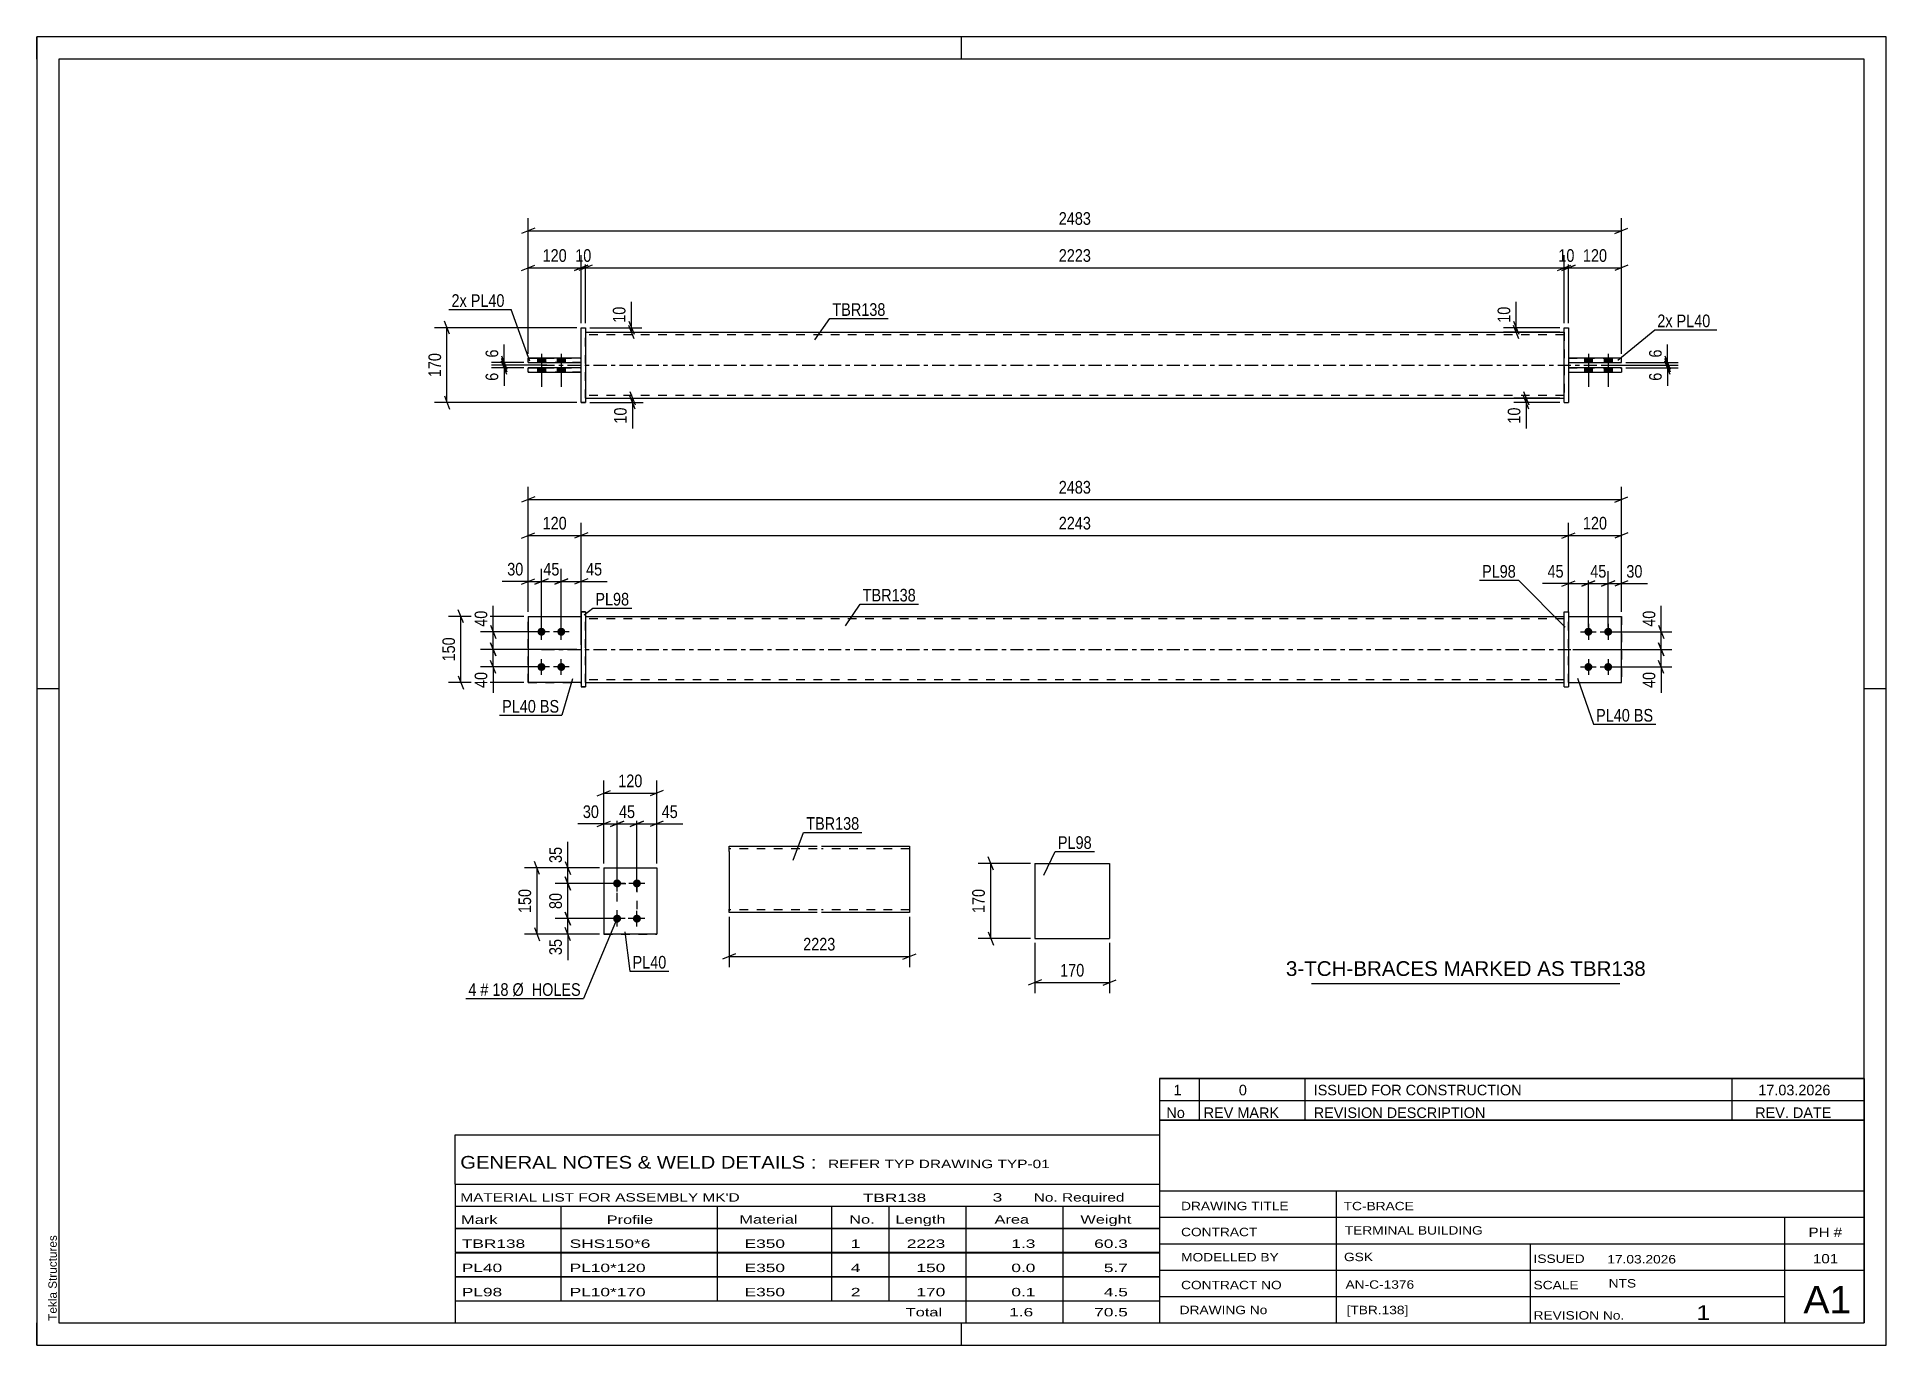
# Model space of a CAD drawing. Header units: millimetres. Extents: x 0 to 420, y 0 to 297.
import ezdxf

# ---------------------------------------------------------------- set-up
doc = ezdxf.new("R2010")
doc.units = ezdxf.units.MM
doc.linetypes.add('DXK_LINE_DOT2', pattern=[3.9198, 1.9599, -1.9599])
doc.linetypes.add('DXK_LINE_DOT3', pattern=[5.9187, 2.979, -0.9799, 0.9799, -0.9799])
doc.styles.add('Arial', font='ARIAL.TTF', dxfattribs={"height": 0.2})
doc.styles.add('Arial Narrow', font='ARIALN.TTF', dxfattribs={"height": 0.2})

# ---------------------------------------------------------------- blocks, each defined once
blk = doc.blocks.new('Unknown-580572836-1163')
at = {"color": 5, "linetype": 'Continuous'}
for p, q in [((420, 297), (0, 297)), ((0, 297), (0, 0)), ((0, 292), (0, 297)), ((210, 292), (210, 297)), ((420, 0), (420, 297)), ((415, 292), (5, 292)), ((5, 292), (5, 5)), ((415, 5), (415, 292)), ((5, 149), (0, 149)), ((420, 149), (415, 149)), ((0, 0), (0, 5)), ((5, 5), (415, 5)), ((210, 0), (210, 5)), ((0, 0), (420, 0))]:
    blk.add_line(p, q, dxfattribs=at)
at = {"color": 174, "linetype": 'Continuous', "style": 'Arial'}
blk.add_text('Tekla Structures', height=1.9102, rotation=90, dxfattribs=at).set_placement((4.5, 5.5))
blk = doc.blocks.new('Bolt-580572836-1742 - 1738')
at = {"linetype": 'Continuous'}
for points in [[(114.59, 161.05), (114.41, 161.07), (114.23, 161.13), (114.06, 161.23), (113.92, 161.35), (113.81, 161.5), (113.74, 161.68), (113.7, 161.86), (113.7, 162.05), (113.74, 162.23), (113.81, 162.4), (113.92, 162.56), (114.06, 162.68), (114.23, 162.78), (114.41, 162.83), (114.59, 162.85), (114.78, 162.83), (114.96, 162.78), (115.12, 162.68), (115.26, 162.56), (115.37, 162.4), (115.45, 162.23), (115.49, 162.05), (115.49, 161.86), (115.45, 161.68), (115.37, 161.5), (115.26, 161.35), (115.12, 161.23), (114.96, 161.13), (114.78, 161.07)], [(119.09, 161.05), (118.91, 161.07), (118.73, 161.13), (118.56, 161.23), (118.42, 161.35), (118.31, 161.5), (118.24, 161.68), (118.2, 161.86), (118.2, 162.05), (118.24, 162.23), (118.31, 162.4), (118.42, 162.56), (118.56, 162.68), (118.73, 162.78), (118.91, 162.83), (119.09, 162.85), (119.28, 162.83), (119.46, 162.78), (119.62, 162.68), (119.76, 162.56), (119.87, 162.4), (119.95, 162.23), (119.99, 162.05), (119.99, 161.86), (119.95, 161.68), (119.87, 161.5), (119.76, 161.35), (119.62, 161.23), (119.46, 161.13), (119.28, 161.07)], [(114.59, 153.05), (114.41, 153.07), (114.23, 153.13), (114.06, 153.23), (113.92, 153.35), (113.81, 153.5), (113.74, 153.68), (113.7, 153.86), (113.7, 154.05), (113.74, 154.23), (113.81, 154.4), (113.92, 154.56), (114.06, 154.68), (114.23, 154.78), (114.41, 154.83), (114.59, 154.85), (114.78, 154.83), (114.96, 154.78), (115.12, 154.68), (115.26, 154.56), (115.37, 154.4), (115.45, 154.23), (115.49, 154.05), (115.49, 153.86), (115.45, 153.68), (115.37, 153.5), (115.26, 153.35), (115.12, 153.23), (114.96, 153.13), (114.78, 153.07)], [(119.09, 153.05), (118.91, 153.07), (118.73, 153.13), (118.56, 153.23), (118.42, 153.35), (118.31, 153.5), (118.24, 153.68), (118.2, 153.86), (118.2, 154.05), (118.24, 154.23), (118.31, 154.4), (118.42, 154.56), (118.56, 154.68), (118.73, 154.78), (118.91, 154.83), (119.09, 154.85), (119.28, 154.83), (119.46, 154.78), (119.62, 154.68), (119.76, 154.56), (119.87, 154.4), (119.95, 154.23), (119.99, 154.05), (119.99, 153.86), (119.95, 153.68), (119.87, 153.5), (119.76, 153.35), (119.62, 153.23), (119.46, 153.13), (119.28, 153.07)]]:
    blk.add_hatch(color=1, dxfattribs=at).paths.add_polyline_path(points)
at = {"color": 1, "linetype": 'Continuous'}
for p, q in [((116.39, 161.95), (112.79, 161.95)), ((114.59, 160.15), (114.59, 163.75)), ((120.89, 161.95), (117.29, 161.95)), ((119.09, 160.15), (119.09, 163.75)), ((114.59, 152.15), (114.59, 155.75)), ((119.09, 152.15), (119.09, 155.75)), ((116.39, 153.95), (112.79, 153.95)), ((120.89, 153.95), (117.29, 153.95))]:
    blk.add_line(p, q, dxfattribs=at)
blk = doc.blocks.new('Bolt-580572836-1743 - 1738')
at = {"linetype": 'Continuous'}
for points in [[(352.39, 162.85), (352.58, 162.83), (352.76, 162.78), (352.92, 162.68), (353.06, 162.56), (353.17, 162.4), (353.25, 162.23), (353.29, 162.05), (353.29, 161.86), (353.25, 161.68), (353.17, 161.5), (353.06, 161.35), (352.92, 161.23), (352.76, 161.13), (352.58, 161.07), (352.39, 161.05), (352.21, 161.07), (352.03, 161.13), (351.87, 161.23), (351.73, 161.35), (351.61, 161.5), (351.54, 161.68), (351.5, 161.86), (351.5, 162.05), (351.54, 162.23), (351.61, 162.4), (351.73, 162.56), (351.87, 162.68), (352.03, 162.78), (352.21, 162.83)], [(356.89, 162.85), (357.08, 162.83), (357.26, 162.78), (357.42, 162.68), (357.56, 162.56), (357.67, 162.4), (357.75, 162.23), (357.79, 162.05), (357.79, 161.86), (357.75, 161.68), (357.67, 161.5), (357.56, 161.35), (357.42, 161.23), (357.26, 161.13), (357.08, 161.07), (356.89, 161.05), (356.71, 161.07), (356.53, 161.13), (356.37, 161.23), (356.23, 161.35), (356.11, 161.5), (356.04, 161.68), (356, 161.86), (356, 162.05), (356.04, 162.23), (356.11, 162.4), (356.23, 162.56), (356.37, 162.68), (356.53, 162.78), (356.71, 162.83)], [(352.39, 154.85), (352.58, 154.83), (352.76, 154.78), (352.92, 154.68), (353.06, 154.56), (353.17, 154.4), (353.25, 154.23), (353.29, 154.05), (353.29, 153.86), (353.25, 153.68), (353.17, 153.5), (353.06, 153.35), (352.92, 153.23), (352.76, 153.13), (352.58, 153.07), (352.39, 153.05), (352.21, 153.07), (352.03, 153.13), (351.87, 153.23), (351.73, 153.35), (351.61, 153.5), (351.54, 153.68), (351.5, 153.86), (351.5, 154.05), (351.54, 154.23), (351.61, 154.4), (351.73, 154.56), (351.87, 154.68), (352.03, 154.78), (352.21, 154.83)], [(356.89, 154.85), (357.08, 154.83), (357.26, 154.78), (357.42, 154.68), (357.56, 154.56), (357.67, 154.4), (357.75, 154.23), (357.79, 154.05), (357.79, 153.86), (357.75, 153.68), (357.67, 153.5), (357.56, 153.35), (357.42, 153.23), (357.26, 153.13), (357.08, 153.07), (356.89, 153.05), (356.71, 153.07), (356.53, 153.13), (356.37, 153.23), (356.23, 153.35), (356.11, 153.5), (356.04, 153.68), (356, 153.86), (356, 154.05), (356.04, 154.23), (356.11, 154.4), (356.23, 154.56), (356.37, 154.68), (356.53, 154.78), (356.71, 154.83)]]:
    blk.add_hatch(color=1, dxfattribs=at).paths.add_polyline_path(points)
at = {"color": 1, "linetype": 'Continuous'}
for p, q in [((350.59, 161.95), (354.19, 161.95)), ((352.39, 163.75), (352.39, 160.15)), ((355.09, 161.95), (358.69, 161.95)), ((356.89, 163.75), (356.89, 160.15)), ((352.39, 155.75), (352.39, 152.15)), ((356.89, 155.75), (356.89, 152.15)), ((350.59, 153.95), (354.19, 153.95)), ((355.09, 153.95), (358.69, 153.95))]:
    blk.add_line(p, q, dxfattribs=at)
blk = doc.blocks.new('Part-580572836-1768 - 1738')
at = {"color": 2, "linetype": 'Continuous'}
for p, q in [((111.59, 165.45), (123.59, 165.45)), ((111.59, 165.45), (111.59, 150.45)), ((123.59, 150.45), (111.59, 150.45)), ((111.59, 150.45), (111.59, 150.45))]:
    blk.add_line(p, q, dxfattribs=at)
at = {"color": 7, "linetype": 'DXK_LINE_DOT2'}
for p, q in [((111.59, 165.45), (123.59, 165.45)), ((123.59, 165.45), (123.59, 165.45)), ((123.59, 165.45), (123.59, 150.45)), ((111.59, 150.45), (123.59, 150.45)), ((111.59, 150.45), (111.59, 150.45))]:
    blk.add_line(p, q, dxfattribs=at)
blk = doc.blocks.new('Part-580572836-1748 - 1738')
at = {"color": 2, "linetype": 'Continuous'}
for p, q in [((124.59, 165.45), (346.89, 165.45)), ((124.59, 150.45), (346.89, 150.45))]:
    blk.add_line(p, q, dxfattribs=at)
at = {"color": 7, "linetype": 'DXK_LINE_DOT2'}
for p, q in [((124.59, 150.45), (124.59, 165.45)), ((346.89, 164.85), (124.59, 164.85)), ((346.89, 150.45), (346.89, 165.45)), ((346.89, 151.05), (124.59, 151.05))]:
    blk.add_line(p, q, dxfattribs=at)
at = {"color": 7, "linetype": 'DXK_LINE_DOT3'}
blk.add_line((114.59, 157.95), (356.89, 157.95), dxfattribs=at)
blk = doc.blocks.new('Part-580572836-1763 - 1738')
at = {"color": 2, "linetype": 'Continuous'}
for p, q in [((124.59, 166.45), (123.59, 166.45)), ((123.59, 166.45), (123.59, 149.45)), ((124.59, 166.45), (124.59, 166.45)), ((124.59, 166.45), (124.59, 149.45)), ((123.59, 149.45), (124.59, 149.45))]:
    blk.add_line(p, q, dxfattribs=at)
at = {"color": 7, "linetype": 'DXK_LINE_DOT2'}
for p, q in [((123.59, 166.45), (124.59, 166.45)), ((124.59, 149.45), (123.59, 149.45))]:
    blk.add_line(p, q, dxfattribs=at)
blk = doc.blocks.new('Part-580572836-1773 - 1738')
at = {"color": 7, "linetype": 'DXK_LINE_DOT2'}
for p, q in [((111.59, 165.45), (123.59, 165.45)), ((111.59, 165.45), (123.59, 165.45)), ((111.59, 150.45), (111.59, 165.45)), ((123.59, 165.45), (123.59, 165.45)), ((123.59, 165.45), (123.59, 150.45)), ((111.59, 150.45), (123.59, 150.45)), ((123.59, 150.45), (111.59, 150.45)), ((111.59, 150.45), (111.59, 150.45))]:
    blk.add_line(p, q, dxfattribs=at)
blk = doc.blocks.new('Part-580572836-1778 - 1738')
at = {"color": 2, "linetype": 'Continuous'}
for p, q in [((346.89, 166.45), (347.89, 166.45)), ((346.89, 149.45), (346.89, 166.45)), ((347.89, 166.45), (347.89, 149.45)), ((346.89, 149.45), (346.89, 149.45)), ((346.89, 149.45), (347.89, 149.45))]:
    blk.add_line(p, q, dxfattribs=at)
at = {"color": 7, "linetype": 'DXK_LINE_DOT2'}
for p, q in [((346.89, 166.45), (347.89, 166.45)), ((346.89, 149.45), (347.89, 149.45))]:
    blk.add_line(p, q, dxfattribs=at)
blk = doc.blocks.new('Part-580572836-1783 - 1738')
at = {"color": 2, "linetype": 'Continuous'}
for p, q in [((347.89, 165.45), (359.89, 165.45)), ((359.89, 165.45), (359.89, 165.45)), ((359.89, 150.45), (359.89, 165.45)), ((347.89, 150.45), (359.89, 150.45))]:
    blk.add_line(p, q, dxfattribs=at)
at = {"color": 7, "linetype": 'DXK_LINE_DOT2'}
for p, q in [((347.89, 165.45), (359.89, 165.45)), ((347.89, 150.45), (347.89, 165.45)), ((347.89, 150.45), (347.89, 150.45)), ((347.89, 150.45), (359.89, 150.45))]:
    blk.add_line(p, q, dxfattribs=at)
blk = doc.blocks.new('Part-580572836-1788 - 1738')
at = {"color": 7, "linetype": 'DXK_LINE_DOT2'}
for p, q in [((347.89, 165.45), (359.89, 165.45)), ((347.89, 150.45), (347.89, 165.45)), ((347.89, 165.45), (359.89, 165.45)), ((359.89, 165.45), (359.89, 165.45)), ((359.89, 165.45), (359.89, 150.45)), ((347.89, 150.45), (347.89, 150.45)), ((347.89, 150.45), (359.89, 150.45)), ((347.89, 150.45), (359.89, 150.45))]:
    blk.add_line(p, q, dxfattribs=at)
blk = doc.blocks.new('Part-580572836-1431 - 1390')
at = {"color": 2, "linetype": 'Continuous'}
for p, q in [((123.59, 230.99), (124.59, 230.99)), ((123.59, 213.99), (123.59, 230.99)), ((124.59, 230.99), (124.59, 230.99)), ((124.59, 230.99), (124.59, 213.99)), ((124.59, 213.99), (123.59, 213.99)), ((123.59, 213.99), (123.59, 213.99))]:
    blk.add_line(p, q, dxfattribs=at)
at = {"color": 7, "linetype": 'DXK_LINE_DOT2'}
for p, q in [((123.59, 230.99), (124.59, 230.99)), ((123.59, 213.99), (124.59, 213.99)), ((123.59, 213.99), (123.59, 213.99))]:
    blk.add_line(p, q, dxfattribs=at)
blk = doc.blocks.new('Bolt-580572836-1403 - 1390')
at = {"linetype": 'Continuous'}
for points in [[(113.69, 223.09), (115.49, 223.09), (115.49, 224.09), (113.69, 224.09)], [(113.69, 223.09), (115.49, 223.09), (115.49, 224.09), (113.69, 224.09)], [(118.19, 223.09), (119.99, 223.09), (119.99, 224.09), (118.19, 224.09)], [(118.19, 223.09), (119.99, 223.09), (119.99, 224.09), (118.19, 224.09)], [(113.69, 220.89), (115.49, 220.89), (115.49, 221.89), (113.69, 221.89)], [(113.69, 220.89), (115.49, 220.89), (115.49, 221.89), (113.69, 221.89)], [(118.19, 220.89), (119.99, 220.89), (119.99, 221.89), (118.19, 221.89)], [(118.19, 220.89), (119.99, 220.89), (119.99, 221.89), (118.19, 221.89)]]:
    blk.add_hatch(color=1, dxfattribs=at).paths.add_polyline_path(points)
at = {"color": 1, "linetype": 'Continuous'}
for p, q in [((113.69, 224.09), (113.69, 223.09)), ((113.69, 224.09), (113.69, 223.09)), ((114.59, 225.09), (114.59, 217.59)), ((114.59, 225.09), (114.59, 217.59)), ((115.49, 224.09), (115.49, 223.09)), ((115.49, 224.09), (115.49, 223.09)), ((118.19, 224.09), (118.19, 223.09)), ((118.19, 224.09), (118.19, 223.09)), ((119.09, 225.09), (119.09, 217.59)), ((119.09, 225.09), (119.09, 217.59)), ((119.99, 224.09), (119.99, 223.09)), ((119.99, 224.09), (119.99, 223.09)), ((113.69, 221.89), (113.69, 220.89)), ((113.69, 221.89), (113.69, 220.89)), ((115.49, 221.89), (115.49, 220.89)), ((115.49, 221.89), (115.49, 220.89)), ((118.19, 221.89), (118.19, 220.89)), ((118.19, 221.89), (118.19, 220.89)), ((119.99, 221.89), (119.99, 220.89)), ((119.99, 221.89), (119.99, 220.89))]:
    blk.add_line(p, q, dxfattribs=at)
blk = doc.blocks.new('Bolt-580572836-1404 - 1390')
at = {"linetype": 'Continuous'}
for points in [[(353.29, 224.09), (351.49, 224.09), (351.49, 223.09), (353.29, 223.09)], [(353.29, 224.09), (351.49, 224.09), (351.49, 223.09), (353.29, 223.09)], [(357.79, 224.09), (355.99, 224.09), (355.99, 223.09), (357.79, 223.09)], [(357.79, 224.09), (355.99, 224.09), (355.99, 223.09), (357.79, 223.09)], [(353.29, 221.89), (351.49, 221.89), (351.49, 220.89), (353.29, 220.89)], [(353.29, 221.89), (351.49, 221.89), (351.49, 220.89), (353.29, 220.89)], [(357.79, 221.89), (355.99, 221.89), (355.99, 220.89), (357.79, 220.89)], [(357.79, 221.89), (355.99, 221.89), (355.99, 220.89), (357.79, 220.89)]]:
    blk.add_hatch(color=1, dxfattribs=at).paths.add_polyline_path(points)
at = {"color": 1, "linetype": 'Continuous'}
for p, q in [((351.49, 224.09), (351.49, 223.09)), ((351.49, 224.09), (351.49, 223.09)), ((352.39, 225.09), (352.39, 217.59)), ((352.39, 225.09), (352.39, 217.59)), ((353.29, 224.09), (353.29, 223.09)), ((353.29, 224.09), (353.29, 223.09)), ((355.99, 224.09), (355.99, 223.09)), ((355.99, 224.09), (355.99, 223.09)), ((356.89, 225.09), (356.89, 217.59)), ((356.89, 225.09), (356.89, 217.59)), ((357.79, 224.09), (357.79, 223.09)), ((357.79, 224.09), (357.79, 223.09)), ((351.49, 221.89), (351.49, 220.89)), ((351.49, 221.89), (351.49, 220.89)), ((353.29, 221.89), (353.29, 220.89)), ((353.29, 221.89), (353.29, 220.89)), ((355.99, 221.89), (355.99, 220.89)), ((355.99, 221.89), (355.99, 220.89)), ((357.79, 221.89), (357.79, 220.89)), ((357.79, 221.89), (357.79, 220.89))]:
    blk.add_line(p, q, dxfattribs=at)
blk = doc.blocks.new('Part-580572836-1446 - 1390')
at = {"color": 2, "linetype": 'Continuous'}
for p, q in [((123.59, 221.89), (111.59, 221.89)), ((111.59, 220.89), (111.59, 221.89)), ((111.59, 220.89), (123.59, 220.89)), ((111.59, 220.89), (111.59, 220.89))]:
    blk.add_line(p, q, dxfattribs=at)
at = {"color": 7, "linetype": 'DXK_LINE_DOT2'}
for p, q in [((111.59, 221.89), (123.59, 221.89)), ((123.59, 220.89), (111.59, 220.89)), ((123.59, 220.89), (123.59, 221.89))]:
    blk.add_line(p, q, dxfattribs=at)
blk = doc.blocks.new('Part-580572836-1430 - 1390')
at = {"color": 2, "linetype": 'Continuous'}
for p, q in [((124.59, 229.99), (346.89, 229.99)), ((124.59, 214.99), (346.89, 214.99))]:
    blk.add_line(p, q, dxfattribs=at)
at = {"color": 7, "linetype": 'DXK_LINE_DOT2'}
for p, q in [((124.59, 214.99), (124.59, 229.99)), ((346.89, 229.39), (124.59, 229.39)), ((346.89, 229.99), (346.89, 214.99)), ((346.89, 215.59), (124.59, 215.59))]:
    blk.add_line(p, q, dxfattribs=at)
at = {"color": 7, "linetype": 'DXK_LINE_DOT3'}
blk.add_line((114.59, 222.49), (356.89, 222.49), dxfattribs=at)
blk = doc.blocks.new('Part-580572836-1451 - 1390')
at = {"color": 2, "linetype": 'Continuous'}
for p, q in [((123.59, 224.09), (111.59, 224.09)), ((111.59, 223.09), (111.59, 224.09)), ((111.59, 223.09), (123.59, 223.09)), ((111.59, 223.09), (111.59, 223.09))]:
    blk.add_line(p, q, dxfattribs=at)
at = {"color": 7, "linetype": 'DXK_LINE_DOT2'}
for p, q in [((111.59, 224.09), (123.59, 224.09)), ((123.59, 223.09), (111.59, 223.09)), ((123.59, 223.09), (123.59, 224.09))]:
    blk.add_line(p, q, dxfattribs=at)
blk = doc.blocks.new('Part-580572836-1452 - 1390')
at = {"color": 2, "linetype": 'Continuous'}
for p, q in [((346.89, 230.99), (346.89, 230.99)), ((346.89, 213.99), (346.89, 230.99)), ((346.89, 230.99), (347.89, 230.99)), ((347.89, 230.99), (347.89, 230.99)), ((347.89, 230.99), (347.89, 213.99)), ((346.89, 213.99), (347.89, 213.99)), ((346.89, 213.99), (346.89, 213.99)), ((347.89, 213.99), (347.89, 213.99))]:
    blk.add_line(p, q, dxfattribs=at)
at = {"color": 7, "linetype": 'DXK_LINE_DOT2'}
for p, q in [((346.89, 230.99), (347.89, 230.99)), ((346.89, 213.99), (347.89, 213.99)), ((347.89, 213.99), (347.89, 213.99))]:
    blk.add_line(p, q, dxfattribs=at)
blk = doc.blocks.new('Part-580572836-1457 - 1390')
at = {"color": 2, "linetype": 'Continuous'}
for p, q in [((359.89, 221.89), (347.89, 221.89)), ((347.89, 220.89), (359.89, 220.89)), ((359.89, 221.89), (359.89, 220.89))]:
    blk.add_line(p, q, dxfattribs=at)
at = {"color": 7, "linetype": 'DXK_LINE_DOT2'}
for p, q in [((347.89, 221.89), (347.89, 220.89)), ((347.89, 221.89), (359.89, 221.89)), ((347.89, 220.89), (359.89, 220.89))]:
    blk.add_line(p, q, dxfattribs=at)
blk = doc.blocks.new('Part-580572836-1462 - 1390')
at = {"color": 2, "linetype": 'Continuous'}
for p, q in [((359.89, 224.09), (347.89, 224.09)), ((347.89, 223.09), (359.89, 223.09)), ((359.89, 223.09), (359.89, 224.09))]:
    blk.add_line(p, q, dxfattribs=at)
at = {"color": 7, "linetype": 'DXK_LINE_DOT2'}
for p, q in [((347.89, 224.09), (347.89, 223.09)), ((347.89, 224.09), (359.89, 224.09)), ((347.89, 223.09), (359.89, 223.09))]:
    blk.add_line(p, q, dxfattribs=at)
blk = doc.blocks.new('Part-580572836-2110 - 2103')
at = {"color": 2, "linetype": 'Continuous'}
for p, q in [((128.77, 108.31), (140.77, 108.31)), ((128.77, 108.31), (128.77, 93.31)), ((140.77, 108.31), (140.77, 108.31)), ((140.77, 108.31), (140.77, 93.31)), ((140.77, 93.31), (128.77, 93.31)), ((128.77, 93.31), (128.77, 93.31))]:
    blk.add_line(p, q, dxfattribs=at)
at = {"color": 7, "linetype": 'DXK_LINE_DOT2'}
for p, q in [((128.77, 108.31), (140.77, 108.31)), ((140.77, 108.31), (140.77, 108.31)), ((128.77, 93.31), (140.77, 93.31))]:
    blk.add_line(p, q, dxfattribs=at)
blk = doc.blocks.new('Bolt-580572836-2143 - 2103')
at = {"linetype": 'Continuous'}
for points in [[(131.77, 105.71), (131.96, 105.69), (132.14, 105.64), (132.3, 105.54), (132.44, 105.42), (132.55, 105.26), (132.63, 105.09), (132.67, 104.91), (132.67, 104.72), (132.63, 104.54), (132.55, 104.36), (132.44, 104.21), (132.3, 104.09), (132.14, 103.99), (131.96, 103.93), (131.77, 103.91), (131.59, 103.93), (131.41, 103.99), (131.24, 104.09), (131.1, 104.21), (130.99, 104.36), (130.92, 104.54), (130.88, 104.72), (130.88, 104.91), (130.92, 105.09), (130.99, 105.26), (131.1, 105.42), (131.24, 105.54), (131.41, 105.64), (131.59, 105.69)], [(136.27, 105.71), (136.46, 105.69), (136.64, 105.64), (136.8, 105.54), (136.94, 105.42), (137.05, 105.26), (137.13, 105.09), (137.17, 104.91), (137.17, 104.72), (137.13, 104.54), (137.05, 104.36), (136.94, 104.21), (136.8, 104.09), (136.64, 103.99), (136.46, 103.93), (136.27, 103.91), (136.09, 103.93), (135.91, 103.99), (135.74, 104.09), (135.6, 104.21), (135.49, 104.36), (135.42, 104.54), (135.38, 104.72), (135.38, 104.91), (135.42, 105.09), (135.49, 105.26), (135.6, 105.42), (135.74, 105.54), (135.91, 105.64), (136.09, 105.69)], [(131.77, 97.71), (131.96, 97.69), (132.14, 97.64), (132.3, 97.54), (132.44, 97.42), (132.55, 97.26), (132.63, 97.09), (132.67, 96.91), (132.67, 96.72), (132.63, 96.54), (132.55, 96.36), (132.44, 96.21), (132.3, 96.09), (132.14, 95.99), (131.96, 95.93), (131.77, 95.91), (131.59, 95.93), (131.41, 95.99), (131.24, 96.09), (131.1, 96.21), (130.99, 96.36), (130.92, 96.54), (130.88, 96.72), (130.88, 96.91), (130.92, 97.09), (130.99, 97.26), (131.1, 97.42), (131.24, 97.54), (131.41, 97.64), (131.59, 97.69)], [(136.27, 97.71), (136.46, 97.69), (136.64, 97.64), (136.8, 97.54), (136.94, 97.42), (137.05, 97.26), (137.13, 97.09), (137.17, 96.91), (137.17, 96.72), (137.13, 96.54), (137.05, 96.36), (136.94, 96.21), (136.8, 96.09), (136.64, 95.99), (136.46, 95.93), (136.27, 95.91), (136.09, 95.93), (135.91, 95.99), (135.74, 96.09), (135.6, 96.21), (135.49, 96.36), (135.42, 96.54), (135.38, 96.72), (135.38, 96.91), (135.42, 97.09), (135.49, 97.26), (135.6, 97.42), (135.74, 97.54), (135.91, 97.64), (136.09, 97.69)]]:
    blk.add_hatch(color=1, dxfattribs=at).paths.add_polyline_path(points)
at = {"color": 1, "linetype": 'Continuous'}
for p, q in [((131.77, 103.01), (131.77, 106.61)), ((136.27, 103.01), (136.27, 106.61)), ((133.57, 104.81), (129.97, 104.81)), ((138.07, 104.81), (134.47, 104.81)), ((133.57, 96.81), (129.97, 96.81)), ((131.77, 95.01), (131.77, 98.61)), ((138.07, 96.81), (134.47, 96.81)), ((136.27, 95.01), (136.27, 98.61))]:
    blk.add_line(p, q, dxfattribs=at)
blk = doc.blocks.new('Part-580572836-2274 - 2268')
at = {"color": 2, "linetype": 'Continuous'}
for p, q in [((226.65, 109.31), (226.65, 92.31)), ((226.65, 109.31), (243.65, 109.31)), ((243.65, 109.31), (243.65, 92.31)), ((226.65, 92.31), (243.65, 92.31))]:
    blk.add_line(p, q, dxfattribs=at)
blk = doc.blocks.new('Part-580572836-2299 - 2293')
at = {"color": 2, "linetype": 'Continuous'}
for p, q in [((157.2, 112.03), (157.2, 113.23)), ((157.2, 113.23), (177.2, 113.23)), ((157.2, 112.03), (157.2, 98.97)), ((178.2, 113.23), (198.2, 113.23)), ((198.2, 113.23), (198.2, 113.14)), ((198.2, 113.14), (198.2, 112.03)), ((198.2, 112.03), (198.2, 98.23)), ((157.2, 98.32), (157.2, 98.97)), ((157.2, 98.23), (157.2, 98.32)), ((177.2, 98.23), (157.2, 98.23)), ((198.2, 98.23), (178.2, 98.23))]:
    blk.add_line(p, q, dxfattribs=at)
at = {"color": 7, "linetype": 'DXK_LINE_DOT2'}
for p, q in [((177.2, 112.63), (157.2, 112.63)), ((198.2, 112.63), (178.2, 112.63)), ((198.2, 112.88), (198.2, 112.03)), ((157.2, 98.97), (157.2, 98.58)), ((157.2, 98.83), (157.2, 98.88)), ((177.2, 98.83), (157.2, 98.83)), ((198.2, 98.83), (178.2, 98.83)), ((198.2, 98.88), (198.2, 98.97)), ((198.2, 98.83), (198.2, 98.88)), ((198.2, 98.83), (198.2, 98.88))]:
    blk.add_line(p, q, dxfattribs=at)
blk = doc.blocks.new('Rectangle-580572836-2253 - 2103')
at = {"color": 1, "linetype": 'DXK_LINE_DOT2'}
blk.add_lwpolyline([(131.77, 104.81), (136.27, 104.81), (136.27, 96.81), (131.77, 96.81), (131.77, 104.81)], close=True, dxfattribs=at)
blk = doc.blocks.new('StraightDimension-580572836-1875 - 1738')
at = {"color": 7, "linetype": 'Continuous'}
for p, q in [((111.59, 166.45), (111.59, 186.68)), ((123.59, 158.95), (123.59, 186.68)), ((110.09, 183.23), (113.09, 184.43)), ((111.59, 183.83), (123.59, 183.83)), ((125.09, 184.43), (122.09, 183.23))]:
    blk.add_line(p, q, dxfattribs=at)
at = {"color": 0}
blk.add_wipeout([(120.93, 184.58), (120.93, 188.78), (114.25, 188.78), (114.25, 184.58)], dxfattribs=at)
at = {"color": 3, "style": 'Arial Narrow'}
blk.add_text('120', height=2.863, dxfattribs=at).set_placement((114.85, 185.18))
blk = doc.blocks.new('StraightDimension-580572836-1845 - 1738')
at = {"color": 7, "linetype": 'Continuous'}
for p, q in [((113.09, 172.78), (116.09, 173.98)), ((114.59, 162.95), (114.59, 176.23)), ((114.59, 173.38), (119.09, 173.38)), ((120.59, 173.98), (117.59, 172.78)), ((119.09, 162.95), (119.09, 176.23))]:
    blk.add_line(p, q, dxfattribs=at)
at = {"color": 0}
blk.add_wipeout([(119.27, 174.13), (119.27, 178.33), (114.41, 178.33), (114.41, 174.13)], dxfattribs=at)
at = {"color": 3, "style": 'Arial Narrow'}
blk.add_text('45', height=2.863, dxfattribs=at).set_placement((115.01, 174.73))
blk = doc.blocks.new('StraightDimension-580572836-1925 - 1738')
at = {"color": 7, "linetype": 'Continuous'}
for p, q in [((357.89, 161.95), (371.34, 161.95)), ((368.34, 163.45), (369.54, 160.45)), ((368.94, 157.95), (368.94, 161.95)), ((348.89, 157.95), (371.34, 157.95)), ((369.54, 156.45), (368.34, 159.45))]:
    blk.add_line(p, q, dxfattribs=at)
at = {"color": 0}
blk.add_wipeout([(368.19, 167.34), (363.99, 167.34), (363.99, 162.48), (368.19, 162.48)], dxfattribs=at)
at = {"color": 7, "linetype": 'Continuous'}
blk.add_line((368.94, 161.95), (368.94, 167.86), dxfattribs=at)
blk.add_line((368.94, 161.95), (368.94, 167.86), dxfattribs=at)
at = {"color": 3, "style": 'Arial Narrow'}
blk.add_text('40', height=2.863, rotation=90.0002, dxfattribs=at).set_placement((367.59, 163.08))
blk = doc.blocks.new('StraightDimension-580572836-1790 - 1738')
at = {"color": 7, "linetype": 'Continuous'}
for p, q in [((110.59, 165.45), (93.45, 165.45)), ((96.9, 163.95), (95.7, 166.95)), ((96.3, 150.45), (96.3, 165.45)), ((95.7, 151.95), (96.9, 148.95)), ((110.59, 150.45), (93.45, 150.45))]:
    blk.add_line(p, q, dxfattribs=at)
at = {"color": 0}
blk.add_wipeout([(95.55, 161.3), (91.35, 161.3), (91.35, 154.61), (95.55, 154.61)], dxfattribs=at)
at = {"color": 3, "style": 'Arial Narrow'}
blk.add_text('150', height=2.863, rotation=90.0002, dxfattribs=at).set_placement((94.95, 155.21))
blk = doc.blocks.new('StraightDimension-580572836-1810 - 1738')
at = {"color": 7, "linetype": 'Continuous'}
for p, q in [((113.59, 161.95), (100.78, 161.95)), ((103.03, 163.45), (104.23, 160.45)), ((103.63, 157.95), (103.63, 161.95)), ((122.59, 157.95), (100.78, 157.95)), ((104.23, 156.45), (103.03, 159.45))]:
    blk.add_line(p, q, dxfattribs=at)
at = {"color": 0}
blk.add_wipeout([(102.88, 167.34), (98.68, 167.34), (98.68, 162.48), (102.88, 162.48)], dxfattribs=at)
at = {"color": 7, "linetype": 'Continuous'}
blk.add_line((103.63, 161.95), (103.63, 167.86), dxfattribs=at)
blk.add_line((103.63, 161.95), (103.63, 167.86), dxfattribs=at)
at = {"color": 3, "style": 'Arial Narrow'}
blk.add_text('40', height=2.863, rotation=90.0002, dxfattribs=at).set_placement((102.28, 163.08))
blk = doc.blocks.new('StraightDimension-580572836-1819 - 1738')
at = {"color": 7, "linetype": 'Continuous'}
for p, q in [((122.59, 157.95), (100.78, 157.95)), ((103.03, 159.45), (104.23, 156.45)), ((104.23, 152.45), (103.03, 155.45)), ((103.63, 153.95), (103.63, 157.95)), ((113.59, 153.95), (100.78, 153.95))]:
    blk.add_line(p, q, dxfattribs=at)
at = {"color": 0}
blk.add_wipeout([(102.88, 153.43), (98.68, 153.43), (98.68, 148.57), (102.88, 148.57)], dxfattribs=at)
at = {"color": 7, "linetype": 'Continuous'}
blk.add_line((103.63, 153.95), (103.63, 148.05), dxfattribs=at)
blk.add_line((103.63, 153.95), (103.63, 148.05), dxfattribs=at)
at = {"color": 3, "style": 'Arial Narrow'}
blk.add_text('40', height=2.863, rotation=90.0002, dxfattribs=at).set_placement((102.28, 149.17))
blk = doc.blocks.new('StraightDimension-580572836-1829 - 1738')
at = {"color": 7, "linetype": 'Continuous'}
for p, q in [((117.59, 172.78), (120.59, 173.98)), ((119.09, 162.95), (119.09, 176.23)), ((119.09, 173.38), (123.59, 173.38)), ((125.09, 173.98), (122.09, 172.78)), ((123.59, 166.45), (123.59, 176.23))]:
    blk.add_line(p, q, dxfattribs=at)
at = {"color": 0}
blk.add_wipeout([(128.97, 174.13), (128.97, 178.33), (124.12, 178.33), (124.12, 174.13)], dxfattribs=at)
at = {"color": 7, "linetype": 'Continuous'}
blk.add_line((123.59, 173.38), (129.5, 173.38), dxfattribs=at)
blk.add_line((123.59, 173.38), (129.5, 173.38), dxfattribs=at)
at = {"color": 3, "style": 'Arial Narrow'}
blk.add_text('45', height=2.863, dxfattribs=at).set_placement((124.72, 174.73))
blk = doc.blocks.new('StraightDimension-580572836-1858 - 1738')
at = {"color": 7, "linetype": 'Continuous'}
for p, q in [((110.09, 172.78), (113.09, 173.98)), ((111.59, 166.45), (111.59, 176.23)), ((111.59, 173.38), (114.59, 173.38)), ((116.09, 173.98), (113.09, 172.78)), ((114.59, 162.95), (114.59, 176.23))]:
    blk.add_line(p, q, dxfattribs=at)
at = {"color": 0}
blk.add_wipeout([(111.07, 174.13), (111.07, 178.33), (106.21, 178.33), (106.21, 174.13)], dxfattribs=at)
at = {"color": 7, "linetype": 'Continuous'}
blk.add_line((111.59, 173.38), (105.69, 173.38), dxfattribs=at)
blk.add_line((111.59, 173.38), (105.69, 173.38), dxfattribs=at)
at = {"color": 3, "style": 'Arial Narrow'}
blk.add_text('30', height=2.863, dxfattribs=at).set_placement((106.81, 174.73))
blk = doc.blocks.new('StraightDimension-580572836-1890 - 1738')
at = {"color": 7, "linetype": 'Continuous'}
for p, q in [((123.59, 158.95), (123.59, 186.68)), ((347.89, 166.45), (347.89, 186.68)), ((125.09, 184.43), (122.09, 183.23)), ((123.59, 183.83), (347.89, 183.83)), ((346.39, 183.23), (349.39, 184.43))]:
    blk.add_line(p, q, dxfattribs=at)
at = {"color": 0}
blk.add_wipeout([(240, 184.58), (240, 188.78), (231.49, 188.78), (231.49, 184.58)], dxfattribs=at)
at = {"color": 3, "style": 'Arial Narrow'}
blk.add_text('2243', height=2.863, dxfattribs=at).set_placement((232.09, 185.18))
blk = doc.blocks.new('StraightDimension-580572836-1905 - 1738')
at = {"color": 7, "linetype": 'Continuous'}
for p, q in [((347.89, 166.45), (347.89, 186.68)), ((359.89, 166.45), (359.89, 186.68)), ((346.39, 183.23), (349.39, 184.43)), ((347.89, 183.83), (359.89, 183.83)), ((361.39, 184.43), (358.39, 183.23))]:
    blk.add_line(p, q, dxfattribs=at)
at = {"color": 0}
blk.add_wipeout([(357.24, 184.58), (357.24, 188.78), (350.55, 188.78), (350.55, 184.58)], dxfattribs=at)
at = {"color": 3, "style": 'Arial Narrow'}
blk.add_text('120', height=2.863, dxfattribs=at).set_placement((351.15, 185.18))
blk = doc.blocks.new('StraightDimension-580572836-1934 - 1738')
at = {"color": 7, "linetype": 'Continuous'}
for p, q in [((348.89, 157.95), (371.34, 157.95)), ((368.34, 159.45), (369.54, 156.45)), ((369.54, 152.45), (368.34, 155.45)), ((368.94, 153.95), (368.94, 157.95)), ((357.89, 153.95), (371.34, 153.95))]:
    blk.add_line(p, q, dxfattribs=at)
at = {"color": 0}
blk.add_wipeout([(368.19, 153.43), (363.99, 153.43), (363.99, 148.57), (368.19, 148.57)], dxfattribs=at)
at = {"color": 7, "linetype": 'Continuous'}
blk.add_line((368.94, 153.95), (368.94, 148.05), dxfattribs=at)
blk.add_line((368.94, 153.95), (368.94, 148.05), dxfattribs=at)
at = {"color": 3, "style": 'Arial Narrow'}
blk.add_text('40', height=2.863, rotation=90.0002, dxfattribs=at).set_placement((367.59, 149.17))
blk = doc.blocks.new('StraightDimension-580572836-1944 - 1738')
at = {"color": 7, "linetype": 'Continuous'}
for p, q in [((111.59, 166.45), (111.59, 194.83)), ((359.89, 166.45), (359.89, 194.83)), ((113.09, 192.58), (110.09, 191.38)), ((111.59, 191.98), (359.89, 191.98)), ((358.39, 191.38), (361.39, 192.58))]:
    blk.add_line(p, q, dxfattribs=at)
at = {"color": 0}
blk.add_wipeout([(240, 192.73), (240, 196.93), (231.49, 196.93), (231.49, 192.73)], dxfattribs=at)
at = {"color": 3, "style": 'Arial Narrow'}
blk.add_text('2483', height=2.863, dxfattribs=at).set_placement((232.09, 193.33))
blk = doc.blocks.new('StraightDimension-580572836-1964 - 1738')
at = {"color": 7, "linetype": 'Continuous'}
for p, q in [((346.39, 172.29), (349.39, 173.49)), ((347.89, 166.45), (347.89, 175.74)), ((347.89, 172.89), (352.39, 172.89)), ((353.89, 173.49), (350.89, 172.29)), ((352.39, 162.95), (352.39, 175.74))]:
    blk.add_line(p, q, dxfattribs=at)
at = {"color": 0}
blk.add_wipeout([(347.37, 173.64), (347.37, 177.84), (342.51, 177.84), (342.51, 173.64)], dxfattribs=at)
at = {"color": 7, "linetype": 'Continuous'}
blk.add_line((347.89, 172.89), (341.99, 172.89), dxfattribs=at)
blk.add_line((347.89, 172.89), (341.99, 172.89), dxfattribs=at)
at = {"color": 3, "style": 'Arial Narrow'}
blk.add_text('45', height=2.863, dxfattribs=at).set_placement((343.11, 174.24))
blk = doc.blocks.new('StraightDimension-580572836-1980 - 1738')
at = {"color": 7, "linetype": 'Continuous'}
for p, q in [((350.89, 172.29), (353.89, 173.49)), ((352.39, 162.95), (352.39, 175.74)), ((352.39, 172.89), (356.89, 172.89)), ((358.39, 173.49), (355.39, 172.29)), ((356.89, 162.95), (356.89, 175.74))]:
    blk.add_line(p, q, dxfattribs=at)
at = {"color": 0}
blk.add_wipeout([(357.07, 173.64), (357.07, 177.84), (352.22, 177.84), (352.22, 173.64)], dxfattribs=at)
at = {"color": 3, "style": 'Arial Narrow'}
blk.add_text('45', height=2.863, dxfattribs=at).set_placement((352.82, 174.24))
blk = doc.blocks.new('StraightDimension-580572836-1993 - 1738')
at = {"color": 7, "linetype": 'Continuous'}
for p, q in [((355.39, 172.29), (358.39, 173.49)), ((356.89, 162.95), (356.89, 175.74)), ((356.89, 172.89), (359.89, 172.89)), ((361.39, 173.49), (358.39, 172.29)), ((359.89, 166.45), (359.89, 175.74))]:
    blk.add_line(p, q, dxfattribs=at)
at = {"color": 0}
blk.add_wipeout([(365.28, 173.64), (365.28, 177.84), (360.42, 177.84), (360.42, 173.64)], dxfattribs=at)
at = {"color": 7, "linetype": 'Continuous'}
blk.add_line((359.89, 172.89), (365.8, 172.89), dxfattribs=at)
blk.add_line((359.89, 172.89), (365.8, 172.89), dxfattribs=at)
at = {"color": 3, "style": 'Arial Narrow'}
blk.add_text('30', height=2.863, dxfattribs=at).set_placement((361.02, 174.24))
blk = doc.blocks.new('StraightDimension-580572836-1670 - 1390')
at = {"color": 7, "linetype": 'Continuous'}
for p, q in [((113.09, 253.61), (110.09, 252.41)), ((111.59, 225.09), (111.59, 255.86)), ((111.59, 253.01), (359.89, 253.01)), ((358.39, 252.41), (361.39, 253.61)), ((359.89, 225.09), (359.89, 255.86))]:
    blk.add_line(p, q, dxfattribs=at)
at = {"color": 0}
blk.add_wipeout([(240, 253.76), (240, 257.96), (231.49, 257.96), (231.49, 253.76)], dxfattribs=at)
at = {"color": 3, "style": 'Arial Narrow'}
blk.add_text('2483', height=2.863, dxfattribs=at).set_placement((232.09, 254.36))
blk = doc.blocks.new('StraightDimension-580572836-1568 - 1390')
at = {"color": 7, "linetype": 'Continuous'}
for p, q in [((93.73, 229.49), (92.53, 232.49)), ((122.59, 230.99), (90.28, 230.99)), ((93.13, 213.99), (93.13, 230.99)), ((92.53, 215.49), (93.73, 212.49)), ((122.59, 213.99), (90.28, 213.99))]:
    blk.add_line(p, q, dxfattribs=at)
at = {"color": 0}
blk.add_wipeout([(92.38, 225.83), (88.18, 225.83), (88.18, 219.15), (92.38, 219.15)], dxfattribs=at)
at = {"color": 3, "style": 'Arial Narrow'}
blk.add_text('170', height=2.863, rotation=90.0002, dxfattribs=at).set_placement((91.78, 219.75))
blk = doc.blocks.new('StraightDimension-580572836-1659 - 1390')
at = {"color": 7, "linetype": 'Continuous'}
for p, q in [((346.39, 244), (349.39, 245.2)), ((347.89, 231.99), (347.89, 247.45)), ((347.89, 244.6), (359.89, 244.6)), ((361.39, 245.2), (358.39, 244)), ((359.89, 225.09), (359.89, 247.45))]:
    blk.add_line(p, q, dxfattribs=at)
at = {"color": 0}
blk.add_wipeout([(357.24, 245.35), (357.24, 249.55), (350.55, 249.55), (350.55, 245.35)], dxfattribs=at)
at = {"color": 3, "style": 'Arial Narrow'}
blk.add_text('120', height=2.863, dxfattribs=at).set_placement((351.15, 245.95))
blk = doc.blocks.new('StraightDimension-580572836-1538 - 1390')
at = {"color": 7, "linetype": 'Continuous'}
for p, q in [((110.59, 223.09), (103.27, 223.09)), ((105.52, 224.59), (106.72, 221.59)), ((106.72, 220.99), (105.52, 223.99)), ((106.12, 222.49), (106.12, 223.09)), ((115.84, 222.49), (103.27, 222.49))]:
    blk.add_line(p, q, dxfattribs=at)
at = {"color": 0}
blk.add_wipeout([(105.37, 226.64), (101.17, 226.64), (101.17, 223.61), (105.37, 223.61)], dxfattribs=at)
at = {"color": 7, "linetype": 'Continuous'}
blk.add_line((106.12, 223.09), (106.12, 227.17), dxfattribs=at)
blk.add_line((106.12, 223.09), (106.12, 227.17), dxfattribs=at)
at = {"color": 3, "style": 'Arial Narrow'}
blk.add_text('6', height=2.86, rotation=90.0002, dxfattribs=at).set_placement((104.77, 224.21))
blk = doc.blocks.new('StraightDimension-580572836-1556 - 1390')
at = {"color": 7, "linetype": 'Continuous'}
for p, q in [((105.52, 223.99), (106.72, 220.99)), ((106.72, 220.39), (105.52, 223.39)), ((115.84, 222.49), (103.27, 222.49)), ((110.59, 221.89), (103.27, 221.89)), ((106.12, 221.89), (106.12, 222.49))]:
    blk.add_line(p, q, dxfattribs=at)
at = {"color": 0}
blk.add_wipeout([(105.37, 221.36), (101.17, 221.36), (101.17, 218.33), (105.37, 218.33)], dxfattribs=at)
at = {"color": 7, "linetype": 'Continuous'}
blk.add_line((106.12, 221.89), (106.12, 217.81), dxfattribs=at)
blk.add_line((106.12, 221.89), (106.12, 217.81), dxfattribs=at)
at = {"color": 3, "style": 'Arial Narrow'}
blk.add_text('6', height=2.86, rotation=90.0002, dxfattribs=at).set_placement((104.77, 218.93))
blk = doc.blocks.new('StraightDimension-580572836-1580 - 1390')
at = {"color": 7, "linetype": 'Continuous'}
for p, q in [((360.89, 223.09), (372.79, 223.09)), ((369.79, 224.59), (370.99, 221.59)), ((370.99, 220.99), (369.79, 223.99)), ((370.39, 222.49), (370.39, 223.09)), ((355.64, 222.49), (372.79, 222.49))]:
    blk.add_line(p, q, dxfattribs=at)
at = {"color": 0}
blk.add_wipeout([(369.64, 226.64), (365.44, 226.64), (365.44, 223.61), (369.64, 223.61)], dxfattribs=at)
at = {"color": 7, "linetype": 'Continuous'}
blk.add_line((370.39, 223.09), (370.39, 227.17), dxfattribs=at)
blk.add_line((370.39, 223.09), (370.39, 227.17), dxfattribs=at)
at = {"color": 3, "style": 'Arial Narrow'}
blk.add_text('6', height=2.86, rotation=90.0002, dxfattribs=at).set_placement((369.04, 224.21))
blk = doc.blocks.new('StraightDimension-580572836-1589 - 1390')
at = {"color": 7, "linetype": 'Continuous'}
for p, q in [((369.79, 223.99), (370.99, 220.99)), ((370.99, 220.39), (369.79, 223.39)), ((355.64, 222.49), (372.79, 222.49)), ((360.89, 221.89), (372.79, 221.89)), ((370.39, 221.89), (370.39, 222.49))]:
    blk.add_line(p, q, dxfattribs=at)
at = {"color": 0}
blk.add_wipeout([(369.64, 221.36), (365.44, 221.36), (365.44, 218.34), (369.64, 218.34)], dxfattribs=at)
at = {"color": 7, "linetype": 'Continuous'}
blk.add_line((370.39, 221.89), (370.39, 217.81), dxfattribs=at)
blk.add_line((370.39, 221.89), (370.39, 217.81), dxfattribs=at)
at = {"color": 3, "style": 'Arial Narrow'}
blk.add_text('6', height=2.86, rotation=90.0002, dxfattribs=at).set_placement((369.04, 218.94))
blk = doc.blocks.new('StraightDimension-580572836-1598 - 1390')
at = {"color": 7, "linetype": 'Continuous'}
for p, q in [((134.42, 232.49), (135.62, 229.49)), ((135.62, 228.49), (134.42, 231.49)), ((125.59, 230.99), (137.42, 230.99)), ((125.59, 229.99), (137.42, 229.99)), ((135.02, 229.99), (135.02, 230.99))]:
    blk.add_line(p, q, dxfattribs=at)
at = {"color": 0}
blk.add_wipeout([(134.27, 236.37), (130.07, 236.37), (130.07, 231.51), (134.27, 231.51)], dxfattribs=at)
at = {"color": 7, "linetype": 'Continuous'}
blk.add_line((135.02, 230.99), (135.02, 236.89), dxfattribs=at)
blk.add_line((135.02, 230.99), (135.02, 236.89), dxfattribs=at)
at = {"color": 3, "style": 'Arial Narrow'}
blk.add_text('10', height=2.863, rotation=90.0002, dxfattribs=at).set_placement((133.67, 232.11))
blk = doc.blocks.new('StraightDimension-580572836-1609 - 1390')
at = {"color": 7, "linetype": 'Continuous'}
for p, q in [((125.59, 214.99), (137.69, 214.99)), ((134.69, 216.49), (135.89, 213.49)), ((135.89, 212.49), (134.69, 215.49)), ((135.29, 213.99), (135.29, 214.99)), ((125.59, 213.99), (137.69, 213.99))]:
    blk.add_line(p, q, dxfattribs=at)
at = {"color": 0}
blk.add_wipeout([(134.54, 213.46), (130.34, 213.46), (130.34, 208.61), (134.54, 208.61)], dxfattribs=at)
at = {"color": 7, "linetype": 'Continuous'}
blk.add_line((135.29, 213.99), (135.29, 208.08), dxfattribs=at)
blk.add_line((135.29, 213.99), (135.29, 208.08), dxfattribs=at)
at = {"color": 3, "style": 'Arial Narrow'}
blk.add_text('10', height=2.863, rotation=90.0002, dxfattribs=at).set_placement((133.94, 209.21))
blk = doc.blocks.new('StraightDimension-580572836-1619 - 1390')
at = {"color": 7, "linetype": 'Continuous'}
for p, q in [((345.39, 244), (348.39, 245.2)), ((349.39, 245.2), (346.39, 244)), ((346.89, 231.99), (346.89, 247.45)), ((346.89, 244.6), (347.89, 244.6)), ((347.89, 231.99), (347.89, 247.45))]:
    blk.add_line(p, q, dxfattribs=at)
at = {"color": 0}
blk.add_wipeout([(349.82, 245.35), (349.82, 249.55), (344.97, 249.55), (344.97, 245.35)], dxfattribs=at)
at = {"color": 3, "style": 'Arial Narrow'}
blk.add_text('10', height=2.863, dxfattribs=at).set_placement((345.57, 245.95))
blk = doc.blocks.new('StraightDimension-580572836-1629 - 1390')
at = {"color": 7, "linetype": 'Continuous'}
for p, q in [((126.09, 245.2), (123.09, 244)), ((124.59, 231.99), (124.59, 247.45)), ((124.59, 244.6), (346.89, 244.6)), ((345.39, 244), (348.39, 245.2)), ((346.89, 231.99), (346.89, 247.45))]:
    blk.add_line(p, q, dxfattribs=at)
at = {"color": 0}
blk.add_wipeout([(240, 245.35), (240, 249.55), (231.49, 249.55), (231.49, 245.35)], dxfattribs=at)
at = {"color": 3, "style": 'Arial Narrow'}
blk.add_text('2223', height=2.863, dxfattribs=at).set_placement((232.09, 245.95))
blk = doc.blocks.new('StraightDimension-580572836-1639 - 1390')
at = {"color": 7, "linetype": 'Continuous'}
for p, q in [((122.09, 244), (125.09, 245.2)), ((126.09, 245.2), (123.09, 244)), ((123.59, 231.99), (123.59, 247.45)), ((123.59, 244.6), (124.59, 244.6)), ((124.59, 231.99), (124.59, 247.45))]:
    blk.add_line(p, q, dxfattribs=at)
at = {"color": 0}
blk.add_wipeout([(126.52, 245.35), (126.52, 249.55), (121.66, 249.55), (121.66, 245.35)], dxfattribs=at)
at = {"color": 3, "style": 'Arial Narrow'}
blk.add_text('10', height=2.863, dxfattribs=at).set_placement((122.26, 245.95))
blk = doc.blocks.new('StraightDimension-580572836-1649 - 1390')
at = {"color": 7, "linetype": 'Continuous'}
for p, q in [((110.09, 244), (113.09, 245.2)), ((111.59, 225.09), (111.59, 247.45)), ((111.59, 244.6), (123.59, 244.6)), ((125.09, 245.2), (122.09, 244)), ((123.59, 231.99), (123.59, 247.45))]:
    blk.add_line(p, q, dxfattribs=at)
at = {"color": 0}
blk.add_wipeout([(120.93, 245.35), (120.93, 249.55), (114.25, 249.55), (114.25, 245.35)], dxfattribs=at)
at = {"color": 3, "style": 'Arial Narrow'}
blk.add_text('120', height=2.863, dxfattribs=at).set_placement((114.85, 245.95))
blk = doc.blocks.new('StraightDimension-580572836-1681 - 1390')
at = {"color": 7, "linetype": 'Continuous'}
for p, q in [((335.39, 232.49), (336.59, 229.49)), ((336.59, 228.49), (335.39, 231.49)), ((345.89, 230.99), (333.14, 230.99)), ((345.89, 229.99), (333.14, 229.99)), ((335.99, 229.99), (335.99, 230.99))]:
    blk.add_line(p, q, dxfattribs=at)
at = {"color": 0}
blk.add_wipeout([(335.24, 236.37), (331.04, 236.37), (331.04, 231.51), (335.24, 231.51)], dxfattribs=at)
at = {"color": 7, "linetype": 'Continuous'}
blk.add_line((335.99, 230.99), (335.99, 236.89), dxfattribs=at)
blk.add_line((335.99, 230.99), (335.99, 236.89), dxfattribs=at)
at = {"color": 3, "style": 'Arial Narrow'}
blk.add_text('10', height=2.863, rotation=90.0002, dxfattribs=at).set_placement((334.64, 232.11))
blk = doc.blocks.new('StraightDimension-580572836-1692 - 1390')
at = {"color": 7, "linetype": 'Continuous'}
for p, q in [((345.89, 214.99), (335.44, 214.99)), ((337.69, 216.49), (338.89, 213.49)), ((338.89, 212.49), (337.69, 215.49)), ((338.29, 213.99), (338.29, 214.99)), ((345.89, 213.99), (335.44, 213.99))]:
    blk.add_line(p, q, dxfattribs=at)
at = {"color": 0}
blk.add_wipeout([(337.54, 213.46), (333.34, 213.46), (333.34, 208.61), (337.54, 208.61)], dxfattribs=at)
at = {"color": 7, "linetype": 'Continuous'}
blk.add_line((338.29, 213.99), (338.29, 208.08), dxfattribs=at)
blk.add_line((338.29, 213.99), (338.29, 208.08), dxfattribs=at)
at = {"color": 3, "style": 'Arial Narrow'}
blk.add_text('10', height=2.863, rotation=90.0002, dxfattribs=at).set_placement((336.94, 209.21))
blk = doc.blocks.new('StraightDimension-580572836-2146 - 2103')
at = {"color": 7, "linetype": 'Continuous'}
for p, q in [((119.98, 109.81), (121.18, 106.81)), ((127.77, 108.31), (117.73, 108.31)), ((121.18, 103.31), (119.98, 106.31)), ((120.58, 104.81), (120.58, 108.31)), ((130.77, 104.81), (117.73, 104.81))]:
    blk.add_line(p, q, dxfattribs=at)
at = {"color": 0}
blk.add_wipeout([(119.83, 113.69), (115.63, 113.69), (115.63, 108.84), (119.83, 108.84)], dxfattribs=at)
at = {"color": 7, "linetype": 'Continuous'}
blk.add_line((120.58, 108.31), (120.58, 114.22), dxfattribs=at)
blk.add_line((120.58, 108.31), (120.58, 114.22), dxfattribs=at)
at = {"color": 3, "style": 'Arial Narrow'}
blk.add_text('35', height=2.863, rotation=90.0002, dxfattribs=at).set_placement((119.23, 109.44))
blk = doc.blocks.new('StraightDimension-580572836-2159 - 2103')
at = {"color": 7, "linetype": 'Continuous'}
for p, q in [((119.98, 106.31), (121.18, 103.31)), ((130.77, 104.81), (117.73, 104.81)), ((120.58, 96.81), (120.58, 104.81)), ((130.77, 96.81), (117.73, 96.81)), ((121.18, 95.31), (119.98, 98.31))]:
    blk.add_line(p, q, dxfattribs=at)
at = {"color": 0}
blk.add_wipeout([(119.83, 103.24), (115.63, 103.24), (115.63, 98.39), (119.83, 98.39)], dxfattribs=at)
at = {"color": 3, "style": 'Arial Narrow'}
blk.add_text('80', height=2.863, rotation=90.0002, dxfattribs=at).set_placement((119.23, 98.99))
blk = doc.blocks.new('StraightDimension-580572836-2169 - 2103')
at = {"color": 7, "linetype": 'Continuous'}
for p, q in [((130.77, 96.81), (117.73, 96.81)), ((119.98, 98.31), (121.18, 95.31)), ((120.58, 93.31), (120.58, 96.81)), ((127.77, 93.31), (117.73, 93.31)), ((121.18, 91.81), (119.98, 94.81))]:
    blk.add_line(p, q, dxfattribs=at)
at = {"color": 0}
blk.add_wipeout([(119.83, 92.79), (115.63, 92.79), (115.63, 87.93), (119.83, 87.93)], dxfattribs=at)
at = {"color": 7, "linetype": 'Continuous'}
blk.add_line((120.58, 93.31), (120.58, 87.41), dxfattribs=at)
blk.add_line((120.58, 93.31), (120.58, 87.41), dxfattribs=at)
at = {"color": 3, "style": 'Arial Narrow'}
blk.add_text('35', height=2.863, rotation=90.0002, dxfattribs=at).set_placement((119.23, 88.53))
blk = doc.blocks.new('StraightDimension-580572836-2183 - 2103')
at = {"color": 7, "linetype": 'Continuous'}
for p, q in [((114.18, 106.81), (112.98, 109.81)), ((127.77, 108.31), (110.73, 108.31)), ((113.58, 93.31), (113.58, 108.31)), ((127.77, 93.31), (110.73, 93.31)), ((112.98, 94.81), (114.18, 91.81))]:
    blk.add_line(p, q, dxfattribs=at)
at = {"color": 0}
blk.add_wipeout([(112.83, 104.16), (108.63, 104.16), (108.63, 97.47), (112.83, 97.47)], dxfattribs=at)
at = {"color": 3, "style": 'Arial Narrow'}
blk.add_text('150', height=2.863, rotation=90.0002, dxfattribs=at).set_placement((112.23, 98.07))
blk = doc.blocks.new('StraightDimension-580572836-2200 - 2103')
at = {"color": 7, "linetype": 'Continuous'}
for p, q in [((134.77, 117.71), (137.77, 118.91)), ((136.27, 105.81), (136.27, 121.16)), ((136.27, 118.31), (140.77, 118.31)), ((142.27, 118.91), (139.27, 117.71)), ((140.77, 109.31), (140.77, 121.16))]:
    blk.add_line(p, q, dxfattribs=at)
at = {"color": 0}
blk.add_wipeout([(146.15, 119.06), (146.15, 123.26), (141.3, 123.26), (141.3, 119.06)], dxfattribs=at)
at = {"color": 7, "linetype": 'Continuous'}
blk.add_line((140.77, 118.31), (146.68, 118.31), dxfattribs=at)
blk.add_line((140.77, 118.31), (146.68, 118.31), dxfattribs=at)
at = {"color": 3, "style": 'Arial Narrow'}
blk.add_text('45', height=2.863, dxfattribs=at).set_placement((141.9, 119.66))
blk = doc.blocks.new('StraightDimension-580572836-2213 - 2103')
at = {"color": 7, "linetype": 'Continuous'}
for p, q in [((127.27, 117.71), (130.27, 118.91)), ((128.77, 109.31), (128.77, 121.16)), ((128.77, 118.31), (131.77, 118.31)), ((133.27, 118.91), (130.27, 117.71)), ((131.77, 105.81), (131.77, 121.16))]:
    blk.add_line(p, q, dxfattribs=at)
at = {"color": 0}
blk.add_wipeout([(128.25, 119.06), (128.25, 123.26), (123.39, 123.26), (123.39, 119.06)], dxfattribs=at)
at = {"color": 7, "linetype": 'Continuous'}
blk.add_line((128.77, 118.31), (122.87, 118.31), dxfattribs=at)
blk.add_line((128.77, 118.31), (122.87, 118.31), dxfattribs=at)
at = {"color": 3, "style": 'Arial Narrow'}
blk.add_text('30', height=2.863, dxfattribs=at).set_placement((123.99, 119.66))
blk = doc.blocks.new('StraightDimension-580572836-2226 - 2103')
at = {"color": 7, "linetype": 'Continuous'}
for p, q in [((130.27, 117.71), (133.27, 118.91)), ((131.77, 105.81), (131.77, 121.16)), ((131.77, 118.31), (136.27, 118.31)), ((137.77, 118.91), (134.77, 117.71)), ((136.27, 105.81), (136.27, 121.16))]:
    blk.add_line(p, q, dxfattribs=at)
at = {"color": 0}
blk.add_wipeout([(136.45, 119.06), (136.45, 123.26), (131.6, 123.26), (131.6, 119.06)], dxfattribs=at)
at = {"color": 3, "style": 'Arial Narrow'}
blk.add_text('45', height=2.863, dxfattribs=at).set_placement((132.2, 119.66))
blk = doc.blocks.new('StraightDimension-580572836-2237 - 2103')
at = {"color": 7, "linetype": 'Continuous'}
for p, q in [((128.77, 109.31), (128.77, 128.16)), ((140.77, 109.31), (140.77, 128.16)), ((127.27, 124.71), (130.27, 125.91)), ((128.77, 125.31), (140.77, 125.31)), ((142.27, 125.91), (139.27, 124.71))]:
    blk.add_line(p, q, dxfattribs=at)
at = {"color": 0}
blk.add_wipeout([(138.12, 126.06), (138.12, 130.26), (131.43, 130.26), (131.43, 126.06)], dxfattribs=at)
at = {"color": 3, "style": 'Arial Narrow'}
blk.add_text('120', height=2.863, dxfattribs=at).set_placement((132.03, 126.66))
blk = doc.blocks.new('StraightDimension-580572836-2276 - 2268')
at = {"color": 7, "linetype": 'Continuous'}
for p, q in [((226.65, 91.31), (226.65, 79.91)), ((243.65, 91.31), (243.65, 79.91)), ((228.15, 82.91), (225.15, 81.71)), ((226.65, 82.31), (243.65, 82.31)), ((242.15, 81.71), (245.15, 82.91))]:
    blk.add_line(p, q, dxfattribs=at)
at = {"color": 0}
blk.add_wipeout([(238.49, 83.06), (238.49, 87.26), (231.81, 87.26), (231.81, 83.06)], dxfattribs=at)
at = {"color": 3, "style": 'Arial Narrow'}
blk.add_text('170', height=2.863, dxfattribs=at).set_placement((232.41, 83.66))
blk = doc.blocks.new('StraightDimension-580572836-2281 - 2268')
at = {"color": 7, "linetype": 'Continuous'}
for p, q in [((225.65, 109.31), (213.8, 109.31)), ((217.25, 107.81), (216.05, 110.81)), ((216.65, 92.31), (216.65, 109.31)), ((216.05, 93.81), (217.25, 90.81)), ((225.65, 92.31), (213.8, 92.31))]:
    blk.add_line(p, q, dxfattribs=at)
at = {"color": 0}
blk.add_wipeout([(215.9, 104.16), (211.7, 104.16), (211.7, 97.47), (215.9, 97.47)], dxfattribs=at)
at = {"color": 3, "style": 'Arial Narrow'}
blk.add_text('170', height=2.863, rotation=90.0002, dxfattribs=at).set_placement((215.3, 98.07))
blk = doc.blocks.new('StraightDimension-580572836-2305 - 2293')
at = {"color": 7, "linetype": 'Continuous'}
for p, q in [((157.2, 97.23), (157.2, 85.83)), ((198.2, 97.23), (198.2, 85.83)), ((158.7, 88.83), (155.7, 87.63)), ((157.2, 88.23), (198.2, 88.23)), ((196.7, 87.63), (199.7, 88.83))]:
    blk.add_line(p, q, dxfattribs=at)
at = {"color": 0}
blk.add_wipeout([(181.95, 88.98), (181.95, 93.18), (173.44, 93.18), (173.44, 88.98)], dxfattribs=at)
at = {"color": 3, "style": 'Arial Narrow'}
blk.add_text('2223', height=2.863, dxfattribs=at).set_placement((174.04, 89.58))
blk = doc.blocks.new('Unknown-580572836-3681')
at = {"color": 7, "linetype": 'Continuous'}
for p, q in [((255, 51.05), (255, 5)), ((255, 51.05), (415, 51.05)), ((415, 51), (415, 5)), ((255, 35), (415, 35)), ((295.14, 35), (295.14, 5)), ((255, 29), (415, 29)), ((397, 5.05), (397, 29.05)), ((255, 23), (415, 23)), ((339.14, 23), (339.14, 5)), ((255, 17), (415, 17)), ((255, 11), (397, 11)), ((255, 5), (415, 5))]:
    blk.add_line(p, q, dxfattribs=at)
at = {"color": 7, "style": 'Arial Narrow'}
for s, height, width, p in [('DRAWING TITLE', 1.9089, 1.425378, (259.88, 30.61)), ('TC-BRACE', 1.909, 1.425378, (296.81, 30.59)), ('CONTRACT', 1.909, 1.425378, (259.88, 24.71)), ('TERMINAL BUILDING', 1.9089, 1.425378, (297.06, 25.07)), ('MODELLED BY', 1.9089, 1.425378, (259.88, 18.98)), ('GSK', 1.909, 1.425378, (296.88, 19.04)), ('ISSUED', 1.909, 1.425378, (339.94, 18.64)), ('17.03.2026', 1.909, 1.425378, (356.69, 18.52)), ('CONTRACT NO', 1.9089, 1.425378, (259.88, 12.66)), ('AN-C-1376', 1.909, 1.425378, (297.23, 12.78)), ('SCALE', 1.909, 1.425378, (339.94, 12.65)), ('A1', 6.204, 1.25, (401.24, 7.2)), ('DRAWING No', 1.909, 1.425378, (259.56, 7)), ('[TBR.138]', 1.909, 1.425378, (297.46, 6.99)), ('1', 3.34, 1.5, (376.91, 5.68)), ('REVISION No.', 1.9089, 1.425378, (339.94, 5.77))]:
    blk.add_text(s, height=height, dxfattribs=dict(at, width=width)).set_placement(p)
at = {"color": 7, "linetype": 'Continuous', "style": 'Arial Narrow'}
for s, height, width, p in [('PH #', 2.1, 1.42538, (402.4, 24.55)), ('101', 2.1, 1.42538, (403.41, 18.55)), ('NTS', 1.909, 1.425378, (357, 13.05))]:
    blk.add_text(s, height=height, dxfattribs=dict(at, width=width)).set_placement(p)
blk = doc.blocks.new('Unknown-580572836-3682')
at = {"color": 7, "linetype": 'Continuous'}
for p, q in [((255, 60.55), (415, 60.55)), ((415, 60.55), (255, 60.55)), ((255, 60.55), (255, 55.55)), ((264, 60.55), (264, 55.55)), ((288, 60.55), (288, 55.55)), ((385, 60.55), (385, 55.55)), ((415, 60.55), (415, 55.55)), ((255, 55.55), (415, 55.55)), ((255, 55.55), (255, 51.05)), ((255, 55.55), (415, 55.55)), ((264, 55.55), (264, 51.05)), ((288, 55.55), (288, 51.05)), ((385, 55.55), (385, 51.05)), ((415, 55.55), (415, 51.05)), ((415, 51.05), (255, 51.05))]:
    blk.add_line(p, q, dxfattribs=at)
at = {"color": 7, "linetype": 'Continuous', "style": 'Arial Narrow'}
for s, height, width, p in [('1', 2.39, 1.196471, (258.16, 56.7)), ('0', 2.39, 1.196471, (273, 56.7)), ('ISSUED FOR CONSTRUCTION', 2.3861, 1.196471, (290, 56.7)), ('17.03.2026', 2.386, 1.196471, (391, 56.7)), ('No', 2.386, 1.2, (256.54, 51.55)), ('REV MARK', 2.386, 1.2, (265, 51.55)), ('REVISION DESCRIPTION', 2.3861, 1.2, (290, 51.55)), ('REV. DATE', 2.386, 1.2, (390.28, 51.55))]:
    blk.add_text(s, height=height, dxfattribs=dict(at, width=width)).set_placement(p)
blk = doc.blocks.new('Unknown-580572836-3683')
at = {"color": 7, "linetype": 'Continuous'}
for p, q in [((95, 47.75), (255, 47.75)), ((95, 36.5), (95, 47.75)), ((255, 47.75), (255, 36.5)), ((95, 36.5), (255, 36.5)), ((95, 36.5), (95, 31.5)), ((255, 36.5), (255, 31.5)), ((95, 31.5), (255, 31.5)), ((95, 31.5), (95, 26.5)), ((119, 31.5), (119, 26.5)), ((154.5, 31.5), (154.5, 26.5)), ((180.5, 31.5), (180.5, 26.5)), ((193.5, 31.5), (193.5, 26.5)), ((211, 31.5), (211, 26.5)), ((233, 31.5), (233, 26.5)), ((255, 31.5), (255, 26.5)), ((95, 26.5), (255, 26.5)), ((95, 26.45), (95, 21.05)), ((95, 26.45), (255, 26.45)), ((119, 26.5), (119, 21)), ((154.5, 26.5), (154.5, 21)), ((180.5, 26.5), (180.5, 21)), ((193.5, 26.5), (193.5, 21)), ((211, 26.5), (211, 21)), ((233, 26.5), (233, 21)), ((255, 26.45), (255, 21.05)), ((95, 21.05), (255, 21.05)), ((119, 21), (119, 15.5)), ((154.5, 21), (154.5, 15.5)), ((180.5, 21), (180.5, 15.5)), ((193.5, 21), (193.5, 15.5)), ((211, 21), (211, 15.5)), ((233, 21), (233, 15.5)), ((95, 20.95), (95, 15.55)), ((95, 20.95), (255, 20.95)), ((255, 20.95), (255, 15.55)), ((95, 15.55), (255, 15.55)), ((95, 15.45), (95, 10.05)), ((95, 15.45), (255, 15.45)), ((119, 15.5), (119, 10)), ((154.5, 15.5), (154.5, 10)), ((180.5, 15.5), (180.5, 10)), ((193.5, 15.5), (193.5, 10)), ((211, 15.5), (211, 10)), ((233, 15.5), (233, 10)), ((255, 15.45), (255, 10.05)), ((95, 10.05), (255, 10.05)), ((95, 10), (255, 10)), ((95, 10), (95, 5)), ((211, 10), (211, 5)), ((233, 10), (233, 5)), ((255, 10), (255, 5)), ((95, 5), (255, 5))]:
    blk.add_line(p, q, dxfattribs=at)
at = {"color": 7, "style": 'Arial Narrow'}
for s, height, width, p in [('GENERAL NOTES & WELD DETAILS :', 2.8633, 1.4, (96.15, 40.06)), ('REFER TYP DRAWING TYP-01', 1.9089, 1.6, (179.7, 40.16)), ("MATERIAL LIST FOR ASSEMBLY MK'D", 1.9089, 1.6, (96.15, 32.56)), ('TBR138', 1.909, 1.794707, (187.59, 32.47)), ('3', 1.91, 1.794707, (217.08, 32.56)), ('No. Required', 1.9089, 1.6, (226.41, 32.56)), ('Mark', 1.909, 1.7, (96.34, 27.5)), ('Profile', 1.909, 1.7, (129.41, 27.5)), ('Material', 1.909, 1.7, (159.54, 27.56)), ('No.', 1.909, 1.7, (184.5, 27.56)), ('Length', 1.909, 1.7, (195, 27.56)), ('Area', 1.909, 1.7, (217.5, 27.56)), ('Weight', 1.909, 1.7, (237, 27.56))]:
    blk.add_text(s, height=height, dxfattribs=dict(at, width=width)).set_placement(p)
at = {"color": 7, "linetype": 'Continuous', "style": 'Arial Narrow'}
for s, height, width, p in [('TBR138', 1.909, 1.794707, (96.5, 22.06)), ('SHS150*6', 1.909, 1.794707, (121, 22.06)), ('E350', 1.909, 1.794707, (160.74, 22.06)), ('1', 1.91, 1.794707, (184.86, 22.06)), ('2223', 1.909, 1.794707, (197.58, 22.06)), ('1.3', 1.909, 1.794707, (221.32, 22.06)), ('60.3', 1.909, 1.794707, (240.14, 22.06)), ('PL40', 1.909, 1.794707, (96.5, 16.56)), ('PL10*120', 1.909, 1.794707, (121, 16.56)), ('E350', 1.909, 1.794707, (160.74, 16.56)), ('4', 1.91, 1.794707, (184.86, 16.56)), ('150', 1.909, 1.794707, (199.77, 16.56)), ('0.0', 1.909, 1.794707, (221.32, 16.56)), ('5.7', 1.909, 1.794707, (242.33, 16.56)), ('PL98', 1.909, 1.794707, (96.5, 11.06)), ('PL10*170', 1.909, 1.794707, (121, 11.06)), ('E350', 1.909, 1.794707, (160.74, 11.06)), ('2', 1.91, 1.794707, (184.86, 11.06)), ('170', 1.909, 1.794707, (199.77, 11.06)), ('0.1', 1.909, 1.794707, (221.32, 11.06)), ('4.5', 1.909, 1.794707, (242.33, 11.06)), ('Total', 1.909, 1.7, (197.33, 6.5)), ('1.6', 1.909, 1.794707, (220.83, 6.5)), ('70.5', 1.909, 1.794707, (240.14, 6.5))]:
    blk.add_text(s, height=height, dxfattribs=dict(at, width=width)).set_placement(p)
blk = doc.blocks.new('Unknown-580572836-3684')
at = {"color": 7, "linetype": 'Continuous'}
blk.add_line((289.5, 82.05), (359.5, 82.05), dxfattribs=at)
at = {"color": 7, "style": 'Arial'}
blk.add_text('3-TCH-BRACES MARKED AS TBR138', height=3.3428, dxfattribs=at).set_placement((283.69, 83.8))
blk = doc.blocks.new('Mark-580572836-1759 - 1738')
at = {"color": 0}
blk.add_wipeout([(134.51, 167.92), (134.51, 170.92), (126.83, 170.92), (126.83, 167.92)], dxfattribs=at)
blk.add_wipeout([(134.51, 167.92), (134.51, 170.92), (126.83, 170.92), (126.83, 167.92)], dxfattribs=at)
at = {"color": 30, "linetype": 'Continuous'}
for p, q in [((124.29, 165.77), (126.23, 167.32)), ((126.23, 167.32), (135.11, 167.32))]:
    blk.add_line(p, q, dxfattribs=at)
at = {"color": 3, "style": 'Arial Narrow'}
blk.add_text('PL98', height=2.863, dxfattribs=at).set_placement((126.83, 167.92))
blk = doc.blocks.new('MarkSet-580572836-3082 - 1738')
at = {"color": 0}
blk.add_wipeout([(361.82, 141.55), (361.82, 144.55), (354.14, 144.55), (354.14, 141.55)], dxfattribs=at)
blk.add_wipeout([(361.82, 141.55), (361.82, 144.55), (354.14, 144.55), (354.14, 141.55)], dxfattribs=at)
at = {"color": 30, "linetype": 'Continuous'}
blk.add_line((349.9, 151.42), (353.54, 140.95), dxfattribs=at)
at = {"color": 0}
blk.add_wipeout([(367.1, 141.55), (367.1, 144.55), (362.72, 144.55), (362.72, 141.55)], dxfattribs=at)
blk.add_wipeout([(367.1, 141.55), (367.1, 144.55), (362.72, 144.55), (362.72, 141.55)], dxfattribs=at)
at = {"color": 30, "linetype": 'Continuous'}
blk.add_line((353.54, 140.95), (367.7, 140.95), dxfattribs=at)
at = {"color": 3, "style": 'Arial Narrow'}
for s, p in [('PL40', (354.14, 141.55)), ('BS', (362.72, 141.55))]:
    blk.add_text(s, height=2.863, dxfattribs=at).set_placement(p)
blk = doc.blocks.new('Mark-580572836-1744 - 1738')
at = {"color": 0}
blk.add_wipeout([(199.63, 168.83), (199.63, 171.83), (187.57, 171.83), (187.57, 168.83)], dxfattribs=at)
blk.add_wipeout([(199.63, 168.83), (199.63, 171.83), (187.57, 171.83), (187.57, 168.83)], dxfattribs=at)
at = {"color": 30, "linetype": 'Continuous'}
for p, q in [((183.68, 163.26), (186.97, 168.23)), ((186.97, 168.23), (200.23, 168.23))]:
    blk.add_line(p, q, dxfattribs=at)
at = {"color": 3, "style": 'Arial Narrow'}
blk.add_text('TBR138', height=2.863, dxfattribs=at).set_placement((187.57, 168.83))
blk = doc.blocks.new('Mark-580572836-1774 - 1738')
at = {"color": 0}
blk.add_wipeout([(335.92, 174.23), (335.92, 177.23), (328.24, 177.23), (328.24, 174.23)], dxfattribs=at)
blk.add_wipeout([(335.92, 174.23), (335.92, 177.23), (328.24, 177.23), (328.24, 174.23)], dxfattribs=at)
at = {"color": 30, "linetype": 'Continuous'}
for p in [(327.64, 173.63), (347.12, 163.03)]:
    blk.add_line(p, (336.52, 173.63), dxfattribs=at)
at = {"color": 3, "style": 'Arial Narrow'}
blk.add_text('PL98', height=2.863, dxfattribs=at).set_placement((328.24, 174.23))
blk = doc.blocks.new('MarkSet-580572836-2031 - 1738')
at = {"color": 0}
blk.add_wipeout([(113.33, 143.59), (113.33, 146.59), (105.65, 146.59), (105.65, 143.59)], dxfattribs=at)
blk.add_wipeout([(113.33, 143.59), (113.33, 146.59), (105.65, 146.59), (105.65, 143.59)], dxfattribs=at)
blk.add_wipeout([(118.61, 143.59), (118.61, 146.59), (114.23, 146.59), (114.23, 143.59)], dxfattribs=at)
blk.add_wipeout([(118.61, 143.59), (118.61, 146.59), (114.23, 146.59), (114.23, 143.59)], dxfattribs=at)
at = {"color": 30, "linetype": 'Continuous'}
for p in [(121.64, 151.23), (105.05, 142.99)]:
    blk.add_line(p, (119.21, 142.99), dxfattribs=at)
at = {"color": 3, "style": 'Arial Narrow'}
for s, p in [('PL40', (105.65, 143.59)), ('BS', (114.23, 143.59))]:
    blk.add_text(s, height=2.863, dxfattribs=at).set_placement(p)
blk = doc.blocks.new('Mark-580572836-1425 - 1390')
at = {"color": 0}
blk.add_wipeout([(192.74, 233.68), (192.74, 236.68), (180.68, 236.68), (180.68, 233.68)], dxfattribs=at)
blk.add_wipeout([(192.74, 233.68), (192.74, 236.68), (180.68, 236.68), (180.68, 233.68)], dxfattribs=at)
at = {"color": 30, "linetype": 'Continuous'}
for p, q in [((176.71, 228.23), (180.08, 233.08)), ((180.08, 233.08), (193.34, 233.08))]:
    blk.add_line(p, q, dxfattribs=at)
at = {"color": 3, "style": 'Arial Narrow'}
blk.add_text('TBR138', height=2.863, dxfattribs=at).set_placement((180.68, 233.68))
blk = doc.blocks.new('MarkSet-580572836-1723 - 1390')
at = {"color": 0}
blk.add_wipeout([(97.62, 235.72), (97.62, 238.72), (94.15, 238.72), (94.15, 235.72)], dxfattribs=at)
blk.add_wipeout([(97.62, 235.72), (97.62, 238.72), (94.15, 238.72), (94.15, 235.72)], dxfattribs=at)
blk.add_wipeout([(106.2, 235.72), (106.2, 238.72), (98.52, 238.72), (98.52, 235.72)], dxfattribs=at)
blk.add_wipeout([(106.2, 235.72), (106.2, 238.72), (98.52, 238.72), (98.52, 235.72)], dxfattribs=at)
at = {"color": 30, "linetype": 'Continuous'}
for p in [(93.55, 235.12), (111.95, 223.37)]:
    blk.add_line(p, (107.7, 235.12), dxfattribs=at)
at = {"color": 3, "style": 'Arial Narrow'}
for s, p in [('2x', (94.15, 235.72)), ('PL40', (98.52, 235.72))]:
    blk.add_text(s, height=2.863, dxfattribs=at).set_placement(p)
blk = doc.blocks.new('MarkSet-580572836-1729 - 1390')
at = {"color": 0}
blk.add_wipeout([(371.52, 231.11), (371.52, 234.11), (368.05, 234.11), (368.05, 231.11)], dxfattribs=at)
blk.add_wipeout([(371.52, 231.11), (371.52, 234.11), (368.05, 234.11), (368.05, 231.11)], dxfattribs=at)
at = {"color": 30, "linetype": 'Continuous'}
blk.add_line((359.1, 223.6), (367.45, 230.51), dxfattribs=at)
at = {"color": 0}
blk.add_wipeout([(380.1, 231.11), (380.1, 234.11), (372.42, 234.11), (372.42, 231.11)], dxfattribs=at)
blk.add_wipeout([(380.1, 231.11), (380.1, 234.11), (372.42, 234.11), (372.42, 231.11)], dxfattribs=at)
at = {"color": 30, "linetype": 'Continuous'}
blk.add_line((367.45, 230.51), (381.6, 230.51), dxfattribs=at)
at = {"color": 3, "style": 'Arial Narrow'}
for s, p in [('2x', (368.05, 231.11)), ('PL40', (372.42, 231.11))]:
    blk.add_text(s, height=2.863, dxfattribs=at).set_placement(p)
blk = doc.blocks.new('Mark-580572836-2106 - 2103')
at = {"color": 0}
blk.add_wipeout([(142.95, 85.48), (142.95, 88.48), (135.28, 88.48), (135.28, 85.48)], dxfattribs=at)
blk.add_wipeout([(142.95, 85.48), (142.95, 88.48), (135.28, 88.48), (135.28, 85.48)], dxfattribs=at)
at = {"color": 30, "linetype": 'Continuous'}
for p, q in [((133.49, 93.84), (134.68, 84.88)), ((134.68, 84.88), (143.55, 84.88))]:
    blk.add_line(p, q, dxfattribs=at)
at = {"color": 3, "style": 'Arial Narrow'}
blk.add_text('PL40', height=2.863, dxfattribs=at).set_placement((135.28, 85.48))
blk = doc.blocks.new('Mark-580572836-2139 - 2103')
at = {"color": 0}
blk.add_wipeout([(99.82, 79.28), (99.82, 82.28), (97.99, 82.28), (97.99, 79.28)], dxfattribs=at)
blk.add_wipeout([(99.82, 79.28), (99.82, 82.28), (97.99, 82.28), (97.99, 79.28)], dxfattribs=at)
blk.add_wipeout([(102.55, 79.28), (102.55, 82.28), (100.72, 82.28), (100.72, 79.28)], dxfattribs=at)
blk.add_wipeout([(102.55, 79.28), (102.55, 82.28), (100.72, 82.28), (100.72, 79.28)], dxfattribs=at)
at = {"color": 3, "style": 'Arial Narrow'}
blk.add_text('4', height=2.86, dxfattribs=at).set_placement((97.99, 79.28))
at = {"color": 0}
blk.add_wipeout([(107.1, 79.28), (107.1, 82.28), (103.45, 82.28), (103.45, 79.28)], dxfattribs=at)
blk.add_wipeout([(107.1, 79.28), (107.1, 82.28), (103.45, 82.28), (103.45, 79.28)], dxfattribs=at)
at = {"color": 3, "style": 'Arial Narrow'}
blk.add_text('#', height=2.86, dxfattribs=at).set_placement((100.72, 79.28))
at = {"color": 0}
blk.add_wipeout([(123.53, 79.28), (123.53, 82.28), (108, 82.28), (108, 79.28)], dxfattribs=at)
blk.add_wipeout([(123.53, 79.28), (123.53, 82.28), (108, 82.28), (108, 79.28)], dxfattribs=at)
at = {"color": 7, "linetype": 'Continuous'}
for p in [(131.82, 96.94), (97.39, 78.68)]:
    blk.add_line(p, (124.13, 78.68), dxfattribs=at)
at = {"color": 3, "style": 'Arial Narrow'}
for s, p in [('18', (103.45, 79.28)), ('Ø  HOLES', (108, 79.28))]:
    blk.add_text(s, height=2.863, dxfattribs=at).set_placement(p)
blk = doc.blocks.new('Mark-580572836-2270 - 2268')
at = {"color": 0}
blk.add_wipeout([(239.58, 112.65), (239.58, 115.65), (231.9, 115.65), (231.9, 112.65)], dxfattribs=at)
blk.add_wipeout([(239.58, 112.65), (239.58, 115.65), (231.9, 115.65), (231.9, 112.65)], dxfattribs=at)
at = {"color": 30, "linetype": 'Continuous'}
for p, q in [((228.67, 106.69), (231.3, 112.05)), ((231.3, 112.05), (240.18, 112.05))]:
    blk.add_line(p, q, dxfattribs=at)
at = {"color": 3, "style": 'Arial Narrow'}
blk.add_text('PL98', height=2.863, dxfattribs=at).set_placement((231.9, 112.65))
blk = doc.blocks.new('Mark-580572836-2295 - 2293')
at = {"color": 0}
blk.add_wipeout([(186.79, 116.99), (186.79, 119.99), (174.73, 119.99), (174.73, 116.99)], dxfattribs=at)
blk.add_wipeout([(186.79, 116.99), (186.79, 119.99), (174.73, 119.99), (174.73, 116.99)], dxfattribs=at)
at = {"color": 30, "linetype": 'Continuous'}
for p, q in [((171.77, 110.08), (174.13, 116.39)), ((174.13, 116.39), (187.39, 116.39))]:
    blk.add_line(p, q, dxfattribs=at)
at = {"color": 3, "style": 'Arial Narrow'}
blk.add_text('TBR138', height=2.863, dxfattribs=at).set_placement((174.73, 116.99))

msp = doc.modelspace()

# ---------------------------------------------------------------- block references
for name in ['Unknown-580572836-1163', 'Part-580572836-1430 - 1390', 'Part-580572836-1431 - 1390', 'Part-580572836-1452 - 1390', 'Part-580572836-1451 - 1390', 'Bolt-580572836-1403 - 1390', 'Part-580572836-1462 - 1390', 'Bolt-580572836-1404 - 1390', 'Part-580572836-1446 - 1390', 'Part-580572836-1457 - 1390', 'Part-580572836-1768 - 1738', 'Part-580572836-1773 - 1738', 'Part-580572836-1748 - 1738', 'Part-580572836-1763 - 1738', 'Part-580572836-1778 - 1738', 'Part-580572836-1783 - 1738', 'Part-580572836-1788 - 1738', 'Bolt-580572836-1742 - 1738', 'Bolt-580572836-1743 - 1738', 'Part-580572836-2299 - 2293', 'Part-580572836-2274 - 2268', 'Part-580572836-2110 - 2103', 'Bolt-580572836-2143 - 2103', 'Rectangle-580572836-2253 - 2103', 'Unknown-580572836-3684', 'Unknown-580572836-3682', 'Unknown-580572836-3681', 'Unknown-580572836-3683']:
    msp.add_blockref(name, (0, 0))

# ---------------------------------------------------------------- next in the draw order: block references
for name in ['StraightDimension-580572836-1670 - 1390', 'StraightDimension-580572836-1609 - 1390', 'StraightDimension-580572836-1692 - 1390', 'StraightDimension-580572836-1875 - 1738', 'StraightDimension-580572836-1925 - 1738', 'StraightDimension-580572836-2200 - 2103', 'Mark-580572836-2295 - 2293', 'StraightDimension-580572836-2146 - 2103', 'Mark-580572836-2270 - 2268', 'StraightDimension-580572836-2305 - 2293', 'Mark-580572836-2106 - 2103', 'StraightDimension-580572836-2276 - 2268']:
    msp.add_blockref(name, (0, 0))

# ---------------------------------------------------------------- next in the draw order: block references
for name in ['StraightDimension-580572836-1659 - 1390', 'StraightDimension-580572836-1598 - 1390', 'StraightDimension-580572836-1568 - 1390', 'StraightDimension-580572836-1845 - 1738', 'StraightDimension-580572836-1790 - 1738', 'StraightDimension-580572836-2281 - 2268', 'StraightDimension-580572836-2159 - 2103']:
    msp.add_blockref(name, (0, 0))

# ---------------------------------------------------------------- next in the draw order: block references
for name in ['StraightDimension-580572836-1619 - 1390', 'StraightDimension-580572836-1538 - 1390', 'StraightDimension-580572836-1580 - 1390', 'StraightDimension-580572836-1810 - 1738', 'StraightDimension-580572836-2169 - 2103']:
    msp.add_blockref(name, (0, 0))

# ---------------------------------------------------------------- next in the draw order: block references
for name in ['StraightDimension-580572836-1629 - 1390', 'StraightDimension-580572836-1556 - 1390', 'StraightDimension-580572836-1589 - 1390', 'StraightDimension-580572836-1829 - 1738', 'StraightDimension-580572836-1819 - 1738', 'StraightDimension-580572836-2183 - 2103']:
    msp.add_blockref(name, (0, 0))

# ---------------------------------------------------------------- next in the draw order: block references
for name in ['StraightDimension-580572836-1639 - 1390', 'Mark-580572836-1425 - 1390', 'StraightDimension-580572836-1681 - 1390', 'MarkSet-580572836-1729 - 1390', 'StraightDimension-580572836-1890 - 1738', 'StraightDimension-580572836-1858 - 1738', 'MarkSet-580572836-2031 - 1738', 'StraightDimension-580572836-2213 - 2103', 'Mark-580572836-2139 - 2103']:
    msp.add_blockref(name, (0, 0))

# ---------------------------------------------------------------- next in the draw order: block references
for name in ['StraightDimension-580572836-1649 - 1390', 'StraightDimension-580572836-1905 - 1738', 'StraightDimension-580572836-1934 - 1738', 'StraightDimension-580572836-2226 - 2103']:
    msp.add_blockref(name, (0, 0))

# ---------------------------------------------------------------- next in the draw order: block references
for name in ['MarkSet-580572836-1723 - 1390', 'StraightDimension-580572836-1944 - 1738', 'MarkSet-580572836-3082 - 1738', 'StraightDimension-580572836-2237 - 2103']:
    msp.add_blockref(name, (0, 0))

# ---------------------------------------------------------------- next in the draw order: block references
for name in ['StraightDimension-580572836-1964 - 1738', 'Mark-580572836-1759 - 1738', 'Mark-580572836-1744 - 1738']:
    msp.add_blockref(name, (0, 0))

# ---------------------------------------------------------------- next in the draw order: block references
for name in ['Mark-580572836-1774 - 1738', 'StraightDimension-580572836-1980 - 1738']:
    msp.add_blockref(name, (0, 0))

# ---------------------------------------------------------------- next in the draw order: block references
msp.add_blockref('StraightDimension-580572836-1993 - 1738', (0, 0))

doc.saveas('drawing.dxf')
